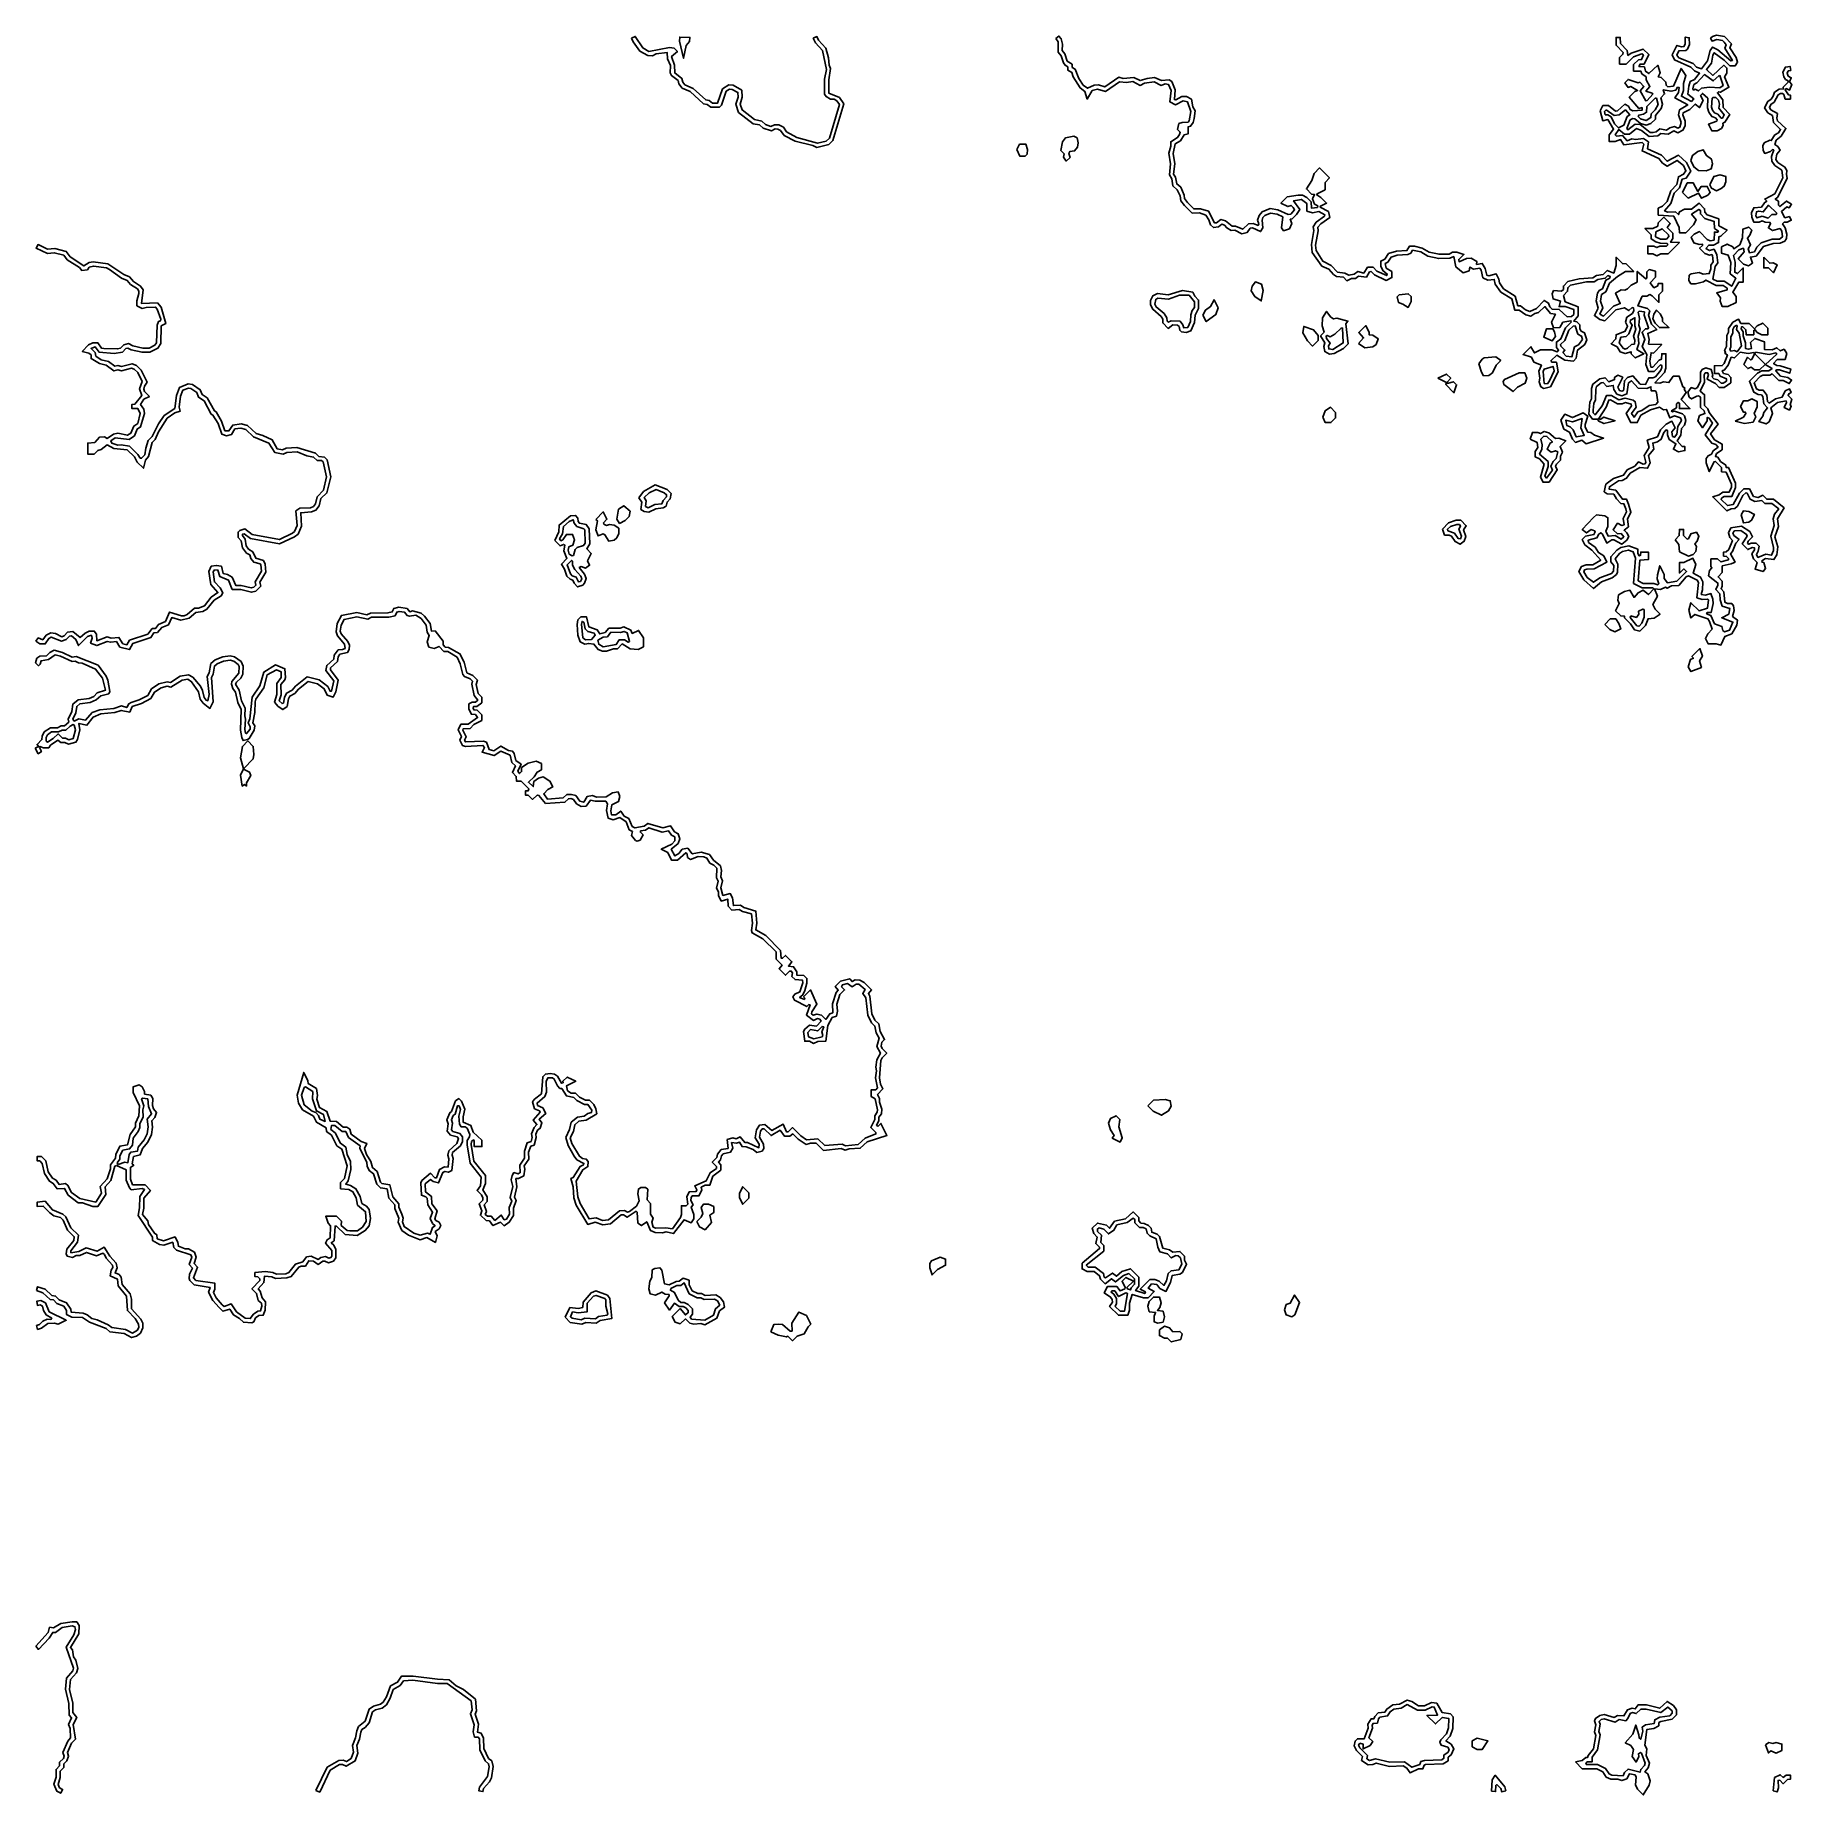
# Model space of a CAD drawing. Header units: metres. Extents: x 0 to 254, y -1 to 254.
import ezdxf

# ---------------------------------------------------------------- set-up
doc = ezdxf.new("R2010")
doc.units = ezdxf.units.M
doc.layers.add('contour_grooves', color=7, linetype='Continuous')

msp = doc.modelspace()

# ---------------------------------------------------------------- linework, layer by layer
at = {"layer": 'contour_grooves'}
for points in [[(86.14, 253.87), (86.67, 254.13), (87.74, 252.46), (88.64, 251.96), (91.62, 252.52), (92.28, 252.41), (92.76, 251.93), (91.92, 251.25), (92.36, 249.96), (92.38, 248.86), (93.42, 248.06), (93.56, 247.52), (93.85, 247.12), (95.04, 246.6), (96.88, 244.95), (97.35, 244.87), (97.87, 244.47), (98.6, 244.48), (99.31, 246.54), (100.21, 247.11), (100.86, 247.07), (102.08, 246.34), (102.17, 245.32), (101.86, 244.3), (102.15, 243.48), (103.92, 242.11), (105.02, 241.85), (105.52, 241.37), (106.3, 241.1), (106.82, 241.35), (107.48, 241.32), (108.12, 240.99), (108.59, 240.31), (110.09, 239.51), (113.07, 238.68), (114.33, 238.98), (114.79, 239.42), (116.23, 244.26), (115.87, 244.8), (115.46, 245.04), (114.96, 245.05), (114.32, 245.43), (114.08, 245.76), (114.09, 247.94), (114.35, 249.35), (113.77, 252.09), (112.77, 253.2), (112.44, 253.88), (112.99, 254.12), (113.22, 253.59), (114.28, 252.43), (114.68, 251.01), (114.77, 249.97), (114.96, 249.48), (114.69, 247.83), (114.7, 245.94), (116.24, 245.28), (116.89, 244.38), (115.29, 239.07), (114.7, 238.47), (112.96, 238.03), (112.4, 238.32), (109.81, 238.97), (108.25, 239.8), (107.7, 240.53), (107.34, 240.72), (106.95, 240.73), (106.42, 240.44), (105.21, 240.84), (104.66, 241.35), (103.73, 241.48), (101.61, 243.14), (101.24, 244.34), (101.57, 245.36), (101.53, 246.02), (100.71, 246.47), (100.34, 246.49), (99.83, 246.19), (99.18, 244.16), (98.88, 243.9), (97.62, 243.9), (97.1, 244.29), (96.56, 244.39), (94.64, 246.14), (93.46, 246.64), (93, 247.25), (92.86, 247.75), (91.89, 248.47), (91.73, 248.85), (91.75, 249.91), (91.32, 250.87), (91.3, 251.8), (89.7, 251.59), (89.14, 251.34), (88.5, 251.36), (87.35, 251.99), (86.36, 253.33), (86.14, 253.87)], [(93.05, 253.44), (93.11, 254.03), (94.57, 253.98), (94.53, 253.39), (94.03, 252.8), (93.67, 250.97), (93.05, 253.44)], [(147.58, 253.81), (148.05, 254.19), (148.37, 253.79), (148.57, 252.99), (148.53, 252.08), (148.9, 251.6), (149.25, 250.56), (149.95, 250.11), (149.96, 249.64), (150.4, 249.38), (150.92, 248.05), (151.57, 247.09), (152.18, 246.63), (153.14, 247.09), (153.78, 247.1), (154.68, 246.83), (156.73, 248.21), (157.34, 248.06), (158.88, 248.19), (159.82, 247.74), (160.8, 248.06), (161.89, 248.2), (162.91, 247.74), (163.99, 247.85), (164.39, 247.59), (164.88, 246.41), (164.78, 244.99), (164.97, 244.95), (165.86, 245.43), (166.53, 245.43), (167.23, 245.03), (167.44, 243.94), (167.79, 243.36), (167.64, 242.25), (167.49, 241.65), (167.12, 241.16), (166.76, 241.04), (166.75, 240.02), (166.18, 239.87), (165.63, 238.99), (164.86, 238.57), (164.59, 237.18), (164.81, 235.68), (164.64, 234.21), (164.95, 233.76), (165.11, 232.78), (165.68, 232.3), (166.19, 231.16), (166.21, 230.64), (166.67, 230.08), (167.57, 229.15), (168.54, 229.19), (169.71, 228.81), (170.6, 227.12), (170.88, 227.14), (171.48, 227.6), (172.17, 227.43), (173.14, 226.66), (173.62, 226.67), (174.68, 226.22), (175.51, 226.97), (176.17, 227.04), (176.88, 226.77), (176.98, 226.97), (176.82, 227.54), (177.07, 228.19), (177.46, 228.72), (178.65, 229.21), (179.74, 229.02), (181.24, 228.35), (181.63, 228.37), (182.17, 229), (181.99, 229.38), (181.68, 229.67), (181.21, 229.49), (180.2, 229.99), (181.09, 230.88), (182.71, 231.14), (183.32, 231.14), (183.94, 230.83), (184.56, 230.2), (184.63, 229.26), (185.48, 229.38), (185.54, 229.58), (185.04, 229.86), (184.78, 230.63), (185.08, 231.22), (184.65, 231.3), (183.9, 232.05), (184.68, 233.27), (185.01, 234.3), (185.79, 235.08), (187.23, 233.64), (186.61, 233), (186.6, 231.93), (185.45, 231.35), (185.38, 231.19), (185.97, 230.83), (186.81, 229.99), (185.95, 229.57), (185.89, 229.4), (187.07, 228.76), (187.28, 227.89), (185.96, 226.97), (185.53, 226.5), (185.59, 225.99), (185.23, 223.92), (185.31, 223.11), (186.26, 221.57), (187.49, 220.97), (188.41, 220), (189.46, 219.84), (190.04, 219.56), (190.79, 219.7), (191.35, 220.11), (192.2, 219.86), (192.75, 220.7), (193.55, 220.7), (194.11, 220.16), (195.52, 219.5), (195.6, 219.72), (194.96, 220.23), (194.65, 220.84), (194.65, 221.61), (195.23, 221.9), (195.8, 222.71), (196.93, 223.04), (198.45, 223.12), (198.84, 223.76), (199.57, 223.76), (200.65, 223.49), (201.67, 222.91), (203.12, 222.58), (204.55, 222.62), (205.04, 222.91), (205.69, 222.91), (206.71, 222.57), (205.97, 221.83), (206.02, 221.51), (207.09, 221.97), (207.75, 222.04), (208.58, 221.54), (208.54, 221.12), (209.36, 221.25), (209.78, 220.51), (210.03, 219.56), (210.32, 219.45), (211.39, 219.75), (211.79, 218.96), (211.85, 218.45), (212.45, 217.6), (214.14, 216.5), (214.54, 215.13), (214.91, 215.11), (215.64, 214.53), (216.28, 214.28), (217.22, 214.72), (218.32, 215.9), (218.96, 215.51), (219.14, 214.98), (219.49, 214.62), (220.53, 214.6), (221.67, 213.52), (222.31, 213.59), (222.62, 213.88), (222.62, 214.61), (221.38, 215.01), (220.5, 215.01), (220.72, 215.81), (219.63, 216.11), (219.51, 216.88), (219.71, 217.33), (220.87, 217.22), (221.12, 217.49), (221.12, 217.98), (221.78, 218.64), (223.41, 219.03), (225.4, 219.18), (225.9, 219.51), (226.87, 219.66), (227.47, 220.26), (228.42, 219.85), (228.76, 220.95), (228.76, 222.15), (229.67, 221.24), (230.2, 221.21), (231.31, 220.1), (230.14, 220.1), (228.94, 219.35), (227.79, 218.4), (227.26, 217.13), (226.65, 216.76), (226.49, 215.78), (226.85, 214.81), (226.42, 213.92), (226.91, 213.63), (228.39, 215.07), (229.36, 215.44), (228.67, 216.96), (229.5, 217.46), (230.02, 217.41), (230.39, 217.59), (230.92, 218.11), (231.79, 218.56), (231.81, 220.11), (233.08, 219.01), (233.22, 219.13), (233.22, 220.03), (233.55, 220.36), (234.45, 220.13), (234.45, 219.26), (233.7, 218.44), (234.23, 217.75), (234.82, 218.03), (234.87, 218.37), (235.47, 218.37), (235.47, 217.23), (234.96, 216.7), (234.96, 215.61), (233.98, 216.59), (233.62, 216.74), (233.2, 216.54), (232.54, 216.5), (231.91, 215.1), (233.29, 214.73), (233.64, 214.38), (233.46, 213.77), (233.89, 212.46), (234.65, 211.67), (233.35, 211.12), (233.57, 210.22), (233.45, 209.58), (235.38, 209.51), (234.15, 208.27), (233.83, 208.32), (233.63, 207.09), (233.81, 206.25), (234.06, 206.23), (235, 207.26), (235.34, 207.4), (235.38, 208.19), (235.98, 208.19), (235.98, 206.1), (235.77, 205.48), (234.39, 203.99), (235.09, 203.91), (235.64, 204.12), (236.4, 204.01), (237.04, 204.93), (237.9, 204.93), (238.44, 203.39), (238.69, 203.26), (238.62, 203.05), (238.92, 202.59), (238.2, 201.54), (239.45, 200.25), (237.92, 200.25), (237.92, 201.02), (237.76, 201.14), (237.51, 200.92), (237.5, 200.37), (236.79, 199.92), (236.9, 199.76), (237.2, 199.87), (238.36, 199.48), (238.65, 199.18), (238.87, 198.51), (238.65, 197.85), (238.24, 197.35), (238.14, 196.41), (237.6, 195.55), (238.32, 194.77), (238.73, 194.74), (238.73, 194.15), (237.81, 193.99), (237.07, 194.34), (237.42, 195.15), (236.44, 195.78), (236.22, 196.43), (236.22, 197.05), (236, 197.14), (235.66, 196.79), (235.3, 195.79), (234.77, 195.43), (234.07, 195.25), (234.21, 194.34), (233.47, 193.43), (233.7, 192.37), (233.32, 191.6), (232.2, 191.71), (230.8, 190.9), (230.28, 190.14), (229.64, 189.82), (229.1, 189.8), (227.78, 188.93), (227.74, 188.57), (228.7, 188.41), (229.67, 187.13), (230.28, 187.11), (230.56, 186.41), (230.9, 185.25), (230.41, 184.24), (230.56, 183.13), (229.92, 182.62), (230.31, 182.26), (230.58, 181.72), (230.32, 181.2), (229.6, 180.6), (228.43, 181.25), (228.12, 181.24), (227.41, 180.77), (226.78, 182.04), (226.53, 182.25), (226.26, 182.06), (225.97, 181.5), (224.71, 181.18), (224.74, 180.86), (225.73, 180.16), (226.23, 179.38), (226.98, 178.9), (227.42, 178.02), (225.59, 177.01), (224.52, 177), (224.19, 176.88), (224.07, 176.61), (224.55, 175.79), (225.48, 175.08), (226.38, 175.71), (228.11, 176.36), (228.37, 176.69), (228.41, 177.53), (227.99, 178.03), (227.99, 178.79), (228.86, 179.74), (229.45, 180.14), (230.61, 180.38), (231.9, 179.9), (231.91, 179.25), (232.12, 178.9), (232.31, 179), (232.32, 179.47), (233.43, 179.47), (233.43, 178.37), (232.17, 178.27), (231.93, 175.3), (232.7, 174.9), (234.2, 174.89), (234.8, 174.71), (234.93, 174.87), (234.69, 175.57), (234.74, 176.17), (235.07, 177.49), (235.72, 176.19), (235.74, 175.65), (236.18, 175.02), (237.55, 175.24), (238.97, 176.65), (238.58, 177.03), (237.92, 176.41), (237.92, 177.95), (238.59, 177.95), (239.88, 178.56), (240.32, 177.68), (239.9, 176.41), (240.99, 175.83), (241.32, 175.17), (241.28, 174.01), (241.08, 173.32), (241.73, 173.2), (242.48, 173.45), (242.76, 172.62), (242.8, 172.03), (242.53, 170.73), (241.97, 170.72), (241.87, 170.53), (242.49, 170.26), (243.02, 169.07), (244.08, 168.69), (244.23, 168.11), (244.44, 167.89), (245.19, 168.17), (245.69, 169.33), (244.06, 169.96), (245.09, 170.49), (245.21, 171.29), (244.13, 171.63), (243.82, 172.53), (243.79, 173.41), (243.2, 174.02), (243.51, 174.66), (243.51, 174.97), (242.14, 176.02), (242.27, 176.77), (242.63, 177.17), (242.5, 177.35), (242.5, 178.46), (243.43, 178.46), (243.91, 178.04), (245.03, 178.34), (245.06, 178.52), (244.75, 178.84), (244.33, 178.88), (244.33, 179.47), (244.72, 179.49), (245.07, 179.83), (245.6, 181.12), (245.25, 181.56), (245.02, 182.25), (245.38, 182.97), (246.92, 183.22), (248.12, 182.43), (248.52, 181.68), (247.88, 181.02), (247.81, 180.69), (247.99, 180.59), (248.33, 180.75), (249.03, 180.75), (249.49, 180.3), (249.36, 179.57), (249.09, 179.12), (249.31, 178.69), (250.44, 179.15), (251.29, 179), (251.57, 179.7), (251.58, 180.12), (251.15, 181.74), (251.66, 183.33), (251.53, 184.26), (251.69, 184.93), (252.32, 185.71), (251.31, 186.5), (250.31, 186.51), (249.86, 186.92), (248.84, 186.77), (248.18, 187.1), (247.74, 187.97), (247.57, 188.04), (247.12, 187.64), (246.36, 186.12), (245.98, 185.75), (245.41, 185.74), (244.78, 185.43), (242.76, 187.45), (243.68, 187.76), (244.24, 188.13), (245.15, 188.15), (245.45, 188.87), (245.45, 189.27), (244.69, 191.02), (244.03, 191.09), (244.01, 191.73), (243.15, 192.59), (242.95, 192.54), (242.24, 191.12), (241.82, 192.36), (241.82, 193.01), (242.09, 193.4), (242.58, 193.66), (242.82, 194.14), (243.52, 194.67), (243.18, 195.02), (242.61, 195.21), (241.67, 196.42), (242.71, 198.11), (242.23, 198.83), (241.96, 198.97), (241.93, 198.45), (241.27, 197.47), (240.6, 198.47), (240.86, 199.23), (241.63, 199.52), (241.51, 199.89), (240.99, 200.41), (240.96, 201.9), (240.71, 202.09), (240.45, 202.06), (239.7, 201.64), (239.35, 201.91), (239.15, 202.62), (239.64, 203.28), (240.2, 203.11), (240.53, 203.31), (240.97, 204.19), (240.99, 205.51), (241.24, 205.88), (241.76, 206.14), (242.53, 205.88), (242.78, 205.13), (242.68, 204.77), (242.92, 204.57), (243.47, 204.38), (243.98, 203.91), (244.28, 203.92), (244.77, 204.22), (244.73, 204.57), (243.84, 204.93), (243.63, 205.32), (243.01, 205.34), (243.01, 206.45), (244.13, 206.46), (244.43, 206.79), (244.89, 207.98), (244.49, 208.28), (244.62, 208.43), (244.47, 208.64), (244.77, 209.25), (244.8, 210.82), (245.04, 211.31), (245.05, 211.83), (245.68, 212.76), (246.5, 213.17), (246.83, 212.58), (248.02, 212.56), (248.82, 211.79), (249.21, 212.24), (249.99, 212.63), (250.74, 211.88), (250.74, 210.94), (249.86, 210.94), (249.21, 211.26), (248.85, 211.69), (248.7, 211.57), (248.7, 210.94), (247.59, 210.94), (247.57, 211.65), (247.11, 212.1), (246.9, 212.06), (246.86, 211.81), (247.17, 211.33), (247.18, 210.77), (247.51, 209.76), (247.5, 208.95), (247.89, 208.83), (248.35, 208.93), (248.25, 209.82), (248.83, 210.4), (250.23, 209.93), (250.25, 208.8), (251.36, 208.74), (252.02, 209.06), (252.53, 208.59), (253.08, 208.83), (253.48, 208.23), (253.24, 207.37), (252.09, 207.37), (251.56, 206.75), (252.03, 206.46), (252.52, 206.45), (254.09, 205.93), (253.91, 205.36), (252.43, 205.85), (251.99, 205.85), (251.88, 205.7), (252.59, 204.94), (253.62, 204.73), (254.17, 204.37), (253.83, 203.87), (252.96, 204.32), (252.35, 204.33), (251.35, 205.25), (251.02, 205.09), (250.01, 205.09), (249.62, 204.9), (248.77, 203.95), (249.11, 203.09), (249.5, 202.89), (250.08, 202.89), (250.61, 202.18), (250.7, 201.26), (250.92, 201.04), (251.83, 201.67), (252.82, 201.9), (253.25, 202.8), (253.87, 203.11), (254.13, 202.58), (253.76, 202.38), (253.68, 202.14), (254.21, 201.61), (253.95, 200.76), (254.13, 200.57), (253.87, 200.03), (253.09, 200.42), (253.44, 201.13), (253.38, 201.35), (252.12, 201.14), (251.19, 200.36), (251.43, 199.54), (250.92, 198.31), (250.48, 198.02), (249.44, 198.36), (250.02, 199.15), (250.17, 199.69), (250.71, 200.33), (250.17, 200.91), (250, 201.97), (249.81, 202.24), (249.35, 202.29), (248.7, 202.61), (248.06, 204.2), (249.24, 205.38), (249.86, 205.69), (250.88, 205.69), (251.36, 206.03), (250.36, 206.6), (249.54, 205.85), (248.79, 205.85), (248.33, 206.26), (247.83, 206.04), (247.27, 206.6), (247.81, 207.68), (248.21, 207.29), (248.4, 207.33), (248.81, 208.15), (248.69, 208.34), (247.89, 208.22), (246.73, 208.41), (245.91, 207.57), (245.43, 207.68), (244.99, 206.53), (244.48, 205.85), (244.14, 205.71), (244.33, 205.33), (244.98, 205.16), (245.39, 204.75), (245.39, 203.99), (244.4, 203.31), (243.7, 203.31), (243.15, 203.85), (241.94, 204.5), (242.13, 205.18), (242, 205.42), (241.66, 205.41), (241.52, 205.13), (241.57, 204.05), (240.92, 202.77), (241.57, 202.24), (241.57, 200.69), (242.05, 200.21), (242.22, 199.69), (243.53, 197.97), (242.44, 196.58), (242.99, 195.73), (244.12, 195.11), (244.12, 194.28), (243.3, 193.73), (243.14, 193.31), (243.47, 193.22), (243.89, 192.59), (244.63, 192.06), (244.68, 191.72), (245.02, 191.69), (246.05, 189.44), (246.05, 188.8), (245.53, 187.53), (244.42, 187.52), (244.01, 187.25), (243.99, 187.06), (244.87, 186.2), (245.73, 186.36), (246.63, 188.01), (247.26, 188.63), (248.08, 188.64), (248.67, 187.52), (249.33, 187.36), (249.99, 187.68), (250.57, 187.12), (251.58, 187.11), (253.09, 185.85), (252.15, 184.29), (252.26, 183.18), (251.77, 181.69), (252.18, 180.24), (252.03, 179.06), (251.63, 178.37), (250.42, 178.51), (249.88, 178.19), (249.9, 177.98), (250.15, 177.95), (250.41, 177.07), (250.04, 176.64), (248.88, 176.97), (249.18, 177.93), (248.65, 178.5), (248.41, 179.22), (248.79, 179.8), (248.8, 180.08), (248.47, 180.14), (247.83, 179.83), (247.02, 180.64), (247.74, 181.75), (247.66, 182.01), (246.83, 182.59), (245.89, 182.53), (245.69, 182.25), (245.79, 181.87), (246.58, 181.26), (246.1, 180.77), (245.61, 179.52), (245.33, 179.2), (246, 178.02), (245.43, 177.74), (244.14, 177.46), (244.12, 176.51), (243.54, 175.87), (244.12, 175.23), (244.12, 174.52), (243.96, 174.16), (244.35, 173.72), (244.51, 172.19), (244.88, 172.01), (245.5, 172.01), (245.75, 171.66), (245.87, 171.02), (245.64, 170.13), (246.34, 169.61), (246.25, 168.89), (245.52, 167.62), (244.5, 167.21), (243.93, 165.98), (243.27, 166.15), (242.11, 166.15), (241.7, 166.96), (242.05, 167.64), (242.65, 168.28), (242.3, 169.42), (242.05, 169.77), (240.17, 170.43), (239.59, 169.93), (239.31, 171.03), (239.59, 172.13), (240.77, 170.95), (242.01, 171.35), (242.16, 172.52), (242.02, 172.65), (241.23, 172.6), (240.47, 172.85), (240.71, 175.05), (240.51, 175.4), (239.25, 176.02), (238.89, 175.86), (237.84, 174.63), (236.79, 174.56), (236.13, 174.23), (235.89, 174.36), (235.21, 174.03), (234.32, 174.14), (234.74, 173.07), (234.07, 171.88), (234.4, 171.2), (235.13, 170.47), (234.25, 169.89), (233.4, 169.81), (233.01, 168.84), (232.18, 168.03), (231.42, 168.22), (230.86, 169.06), (229.97, 169.95), (229.96, 170.18), (229.44, 170.22), (228.69, 170.97), (229.21, 172.03), (229, 172.51), (229.12, 173.25), (229.97, 173.73), (230.75, 173.92), (231.37, 172.9), (231.93, 173.57), (232.68, 173.94), (233.44, 173.31), (234.23, 174.14), (234.09, 174.29), (232.55, 174.29), (231.3, 174.92), (231.56, 178.56), (231.21, 179.5), (230.53, 179.74), (229.68, 179.56), (229.24, 179.27), (228.6, 178.49), (229.03, 177.73), (228.98, 176.56), (228.8, 176.2), (228.17, 175.72), (226.63, 175.16), (225.49, 174.17), (224.07, 175.42), (223.38, 176.63), (223.76, 177.39), (224.43, 177.61), (225.4, 177.61), (226.52, 178.29), (225.25, 179.72), (224.23, 180.52), (223.86, 181.27), (224.33, 181.74), (225.55, 181.99), (225.74, 182.39), (225.65, 182.56), (225.13, 182.71), (224.48, 182.24), (223.85, 182.71), (225.47, 184.49), (225.93, 184.84), (227.11, 184.73), (227.58, 184.42), (227.58, 183.18), (227.25, 182.48), (227.62, 181.74), (228.64, 181.85), (229.51, 181.33), (229.89, 181.68), (229.47, 182.14), (228.96, 182.08), (228.33, 182.7), (228.96, 183.63), (229.6, 183.31), (229.91, 183.41), (229.76, 184.3), (230.25, 185.3), (230.17, 185.71), (229.89, 186.45), (229.44, 186.51), (228.8, 187.15), (228.42, 187.83), (227.44, 187.9), (227.05, 188.2), (227.28, 189.28), (228.39, 190.12), (229.85, 190.6), (230.38, 191.37), (231.46, 191.91), (232.01, 192.54), (232.69, 192.21), (232.95, 192.24), (233.06, 192.48), (232.81, 193.46), (233.56, 194.58), (233.26, 195.65), (234.74, 196.13), (235.18, 197.17), (236.01, 198), (236.83, 198.41), (237.31, 197.44), (236.82, 196.87), (236.93, 196.2), (237.22, 196.08), (237.53, 196.55), (237.69, 197.63), (238.23, 198.5), (238.08, 198.9), (237.24, 199.18), (236.56, 198.88), (236.08, 200.12), (235.63, 200.05), (235.02, 200.43), (233.74, 200.08), (232.32, 199.28), (231.81, 198.22), (230.88, 198.22), (230.22, 199.55), (231, 200.64), (230.96, 200.89), (230.12, 201.12), (229.63, 200.93), (228.97, 200.93), (227.95, 201.53), (227.68, 201.46), (227.3, 200.44), (226.26, 198.79), (226.45, 198.67), (226.98, 199.02), (228.6, 198.48), (226.99, 198.07), (226.17, 198.48), (226.11, 198.71), (225.35, 198.73), (224.81, 199.44), (224.95, 201.15), (225.19, 201.66), (225.2, 203.15), (225.4, 203.77), (226.4, 204.57), (227.16, 204.7), (227.7, 204.11), (228.53, 204.44), (228.53, 204.76), (229.03, 205.06), (229.73, 204.78), (229.02, 203.35), (229.24, 202.86), (229.59, 202.75), (229.81, 202.84), (229.9, 203.11), (229.96, 204.26), (230.42, 204.72), (231.18, 204.97), (232.26, 203.79), (233.02, 203.74), (233.48, 204.67), (234.07, 204.67), (234.44, 204.86), (235.24, 205.8), (235.37, 206.21), (235.36, 206.49), (235.18, 206.57), (234.27, 205.6), (233.45, 205.6), (233.04, 206.61), (233.21, 208.05), (232.54, 209.21), (232.94, 210.23), (232.51, 211.3), (233.01, 211.8), (233.36, 211.8), (233.47, 211.95), (232.81, 213.79), (232.85, 214.24), (232.11, 214.34), (231.97, 214.21), (232.16, 213.28), (232.07, 212.32), (232.26, 211.75), (231.93, 210.75), (232.07, 209.67), (231.76, 208.79), (232.78, 208.19), (231.54, 207.57), (230.92, 208.19), (230.92, 208.46), (230.08, 208.21), (229.35, 208.45), (228.9, 209.2), (228.04, 209.63), (228.74, 210.34), (228.76, 210.92), (230.09, 211.43), (230.41, 212.18), (230.14, 212.73), (230.32, 213.46), (231.13, 214.02), (231.34, 214.46), (231.26, 214.84), (231.07, 214.86), (230.62, 214.42), (229.95, 214.84), (228.73, 214.55), (227.11, 212.95), (226.38, 213.13), (225.62, 213.7), (226.16, 214.78), (225.87, 215.85), (226.04, 216.93), (226.31, 217.33), (226.78, 217.58), (227.29, 218.84), (227.87, 219.13), (227.89, 219.37), (227.57, 219.49), (227.18, 219.12), (226.11, 218.92), (225.59, 218.58), (224.49, 218.58), (222.13, 218.11), (221.74, 217.74), (221.72, 217.23), (221.15, 216.62), (221.39, 215.7), (223.25, 214.99), (223.25, 213.66), (222.62, 212.92), (223.07, 212.81), (223.5, 212.38), (223.52, 211.79), (223.69, 211.47), (224.19, 211.21), (224.54, 210.19), (224.21, 209.53), (223.18, 208.71), (222.98, 207.55), (222.58, 207.09), (221.32, 207.27), (220.17, 207.96), (219.34, 207.21), (219.41, 206.97), (220.12, 206.96), (220.37, 205.58), (219.25, 203.37), (218.31, 203.17), (217.87, 203.39), (217.62, 204.09), (217.73, 204.66), (217.54, 205.68), (217.93, 206.54), (216.86, 206.97), (216.48, 207.67), (215.27, 208.06), (216.41, 209.2), (216.93, 208.29), (217.8, 208.75), (219.46, 208.74), (220.23, 208.44), (220.43, 208.71), (220.1, 209.08), (220.1, 209.88), (220.75, 210.33), (221.43, 211.93), (222.23, 212.73), (222.2, 212.95), (221.05, 212.73), (220.59, 211.96), (219.68, 211.95), (219.41, 212.77), (219.97, 213.9), (219.26, 214), (218.45, 215), (217.5, 214.15), (216.97, 214.02), (216.39, 213.61), (215.7, 213.8), (214.71, 214.5), (214.08, 214.51), (213.64, 216.15), (212.06, 217.11), (211.26, 218.27), (211.11, 218.95), (210.18, 218.82), (209.45, 219.18), (209.22, 220.29), (209, 220.56), (208.12, 220.43), (207.58, 220.73), (207.47, 220.19), (206.62, 219.9), (205.55, 220.75), (205.24, 222.26), (204.69, 222.01), (203.07, 221.96), (201.47, 222.32), (200.45, 222.92), (199.27, 223.16), (199, 222.73), (198.6, 222.53), (197.06, 222.45), (196.17, 222.18), (195.69, 221.45), (195.29, 221.24), (195.46, 220.58), (196.27, 220.08), (196.27, 219.2), (195.46, 218.8), (193.77, 219.63), (193.26, 220.1), (193.05, 220.04), (192.58, 219.26), (191.43, 219.4), (190.98, 219.09), (190.44, 219.08), (189.76, 218.75), (189.25, 219.27), (188.25, 219.39), (187.81, 219.66), (187.15, 220.45), (186.13, 220.85), (184.74, 222.83), (184.63, 224.01), (184.97, 226.01), (184.89, 226.56), (185.32, 227.23), (186.52, 228.12), (186.56, 228.3), (185.71, 228.76), (184.77, 228.57), (183.96, 228.84), (183.95, 229.95), (183.18, 230.53), (182.04, 230.33), (182.93, 229.06), (182.46, 228.36), (181.84, 227.74), (181.55, 227.66), (181.8, 227.02), (181.42, 226.27), (180.59, 225.99), (180.27, 226.42), (180.46, 228), (179.66, 228.41), (178.69, 228.56), (177.85, 228.21), (177.59, 227.89), (177.46, 227.52), (177.58, 226.43), (177.26, 225.86), (176.09, 226.42), (175.75, 226.39), (175.31, 225.75), (174.53, 225.55), (173.54, 226.06), (172.98, 226.04), (172.36, 226.4), (172.03, 226.81), (171.64, 226.94), (171.17, 226.57), (170.42, 226.45), (170, 226.87), (169.78, 227.59), (169.3, 228.27), (168.42, 228.58), (167.36, 228.54), (166.22, 229.67), (165.68, 230.33), (165.59, 231.03), (165.19, 231.9), (164.54, 232.48), (164.39, 233.5), (164.04, 234.09), (164.21, 235.67), (163.98, 237.22), (164.25, 238.25), (164.24, 238.87), (165.23, 239.49), (165.53, 239.91), (165.62, 240.26), (165.23, 240.67), (165.43, 241.5), (165.88, 241.68), (166.75, 241.72), (166.93, 241.92), (167.13, 243.25), (166.67, 244.64), (166.03, 244.83), (164.92, 244.25), (164.11, 244.65), (164.28, 246.31), (163.93, 247.17), (163.45, 247.25), (162.84, 247.05), (161.84, 247.58), (160.46, 247.36), (159.83, 247.05), (158.74, 247.59), (157.83, 247.46), (156.81, 247.56), (154.81, 246.17), (153.65, 246.5), (152.86, 246.28), (152.14, 245.07), (151.77, 246.18), (151.12, 246.67), (150.08, 248.29), (149.93, 248.92), (149.35, 249.23), (149.33, 249.72), (148.94, 249.95), (148.7, 250.3), (148.36, 251.31), (147.93, 251.85), (147.91, 253.36), (147.58, 253.81)], [(226.46, 243.36), (226.84, 244.12), (227.66, 244.12), (228.67, 243.32), (228.94, 243.36), (230.04, 244.3), (230.55, 244.04), (230.81, 243.54), (231.16, 243.36), (232.54, 243.47), (232.53, 243.83), (232.05, 243.71), (230.67, 245.35), (231.48, 246.16), (231.88, 246.31), (230.89, 246.9), (230.48, 246.74), (230.03, 247.42), (230.5, 247.9), (231.93, 247.41), (232.17, 247.49), (232.79, 246.87), (232.25, 246.25), (233.06, 244.83), (233.24, 244.86), (234.06, 245.77), (233.97, 245.94), (233.08, 246.23), (233.66, 246.87), (233.13, 247.84), (233.11, 248.26), (232.48, 248.74), (232.34, 249.1), (231.3, 249.12), (231.3, 250.05), (231.99, 250.74), (232.45, 250.78), (232.71, 251.45), (232.47, 251.6), (231.26, 251.19), (230.2, 250.14), (229.27, 250.14), (229.27, 251.07), (229.75, 251.56), (229.78, 251.79), (228.76, 252.86), (228.76, 254), (229.36, 254), (229.37, 253.11), (230.38, 252.09), (230.47, 251.38), (230.93, 251.72), (232.7, 252.3), (233.5, 251.51), (232.81, 250.14), (232.24, 250.13), (232.06, 249.79), (232.86, 249.72), (233.03, 249.08), (233.52, 248.75), (234.79, 249.97), (235.16, 248.87), (234.85, 248.28), (235.29, 248.19), (235.97, 247.51), (235.99, 247.06), (236.27, 246.84), (237.05, 246.93), (238.18, 249.51), (238.88, 248.47), (238.52, 247.3), (238.52, 246.32), (238.23, 245.48), (239.67, 244.71), (240, 245.1), (239.17, 245.75), (239.28, 246.93), (239.5, 247.6), (240.1, 247.9), (240.85, 248.81), (240.1, 249.15), (239.58, 249.67), (237.22, 250.74), (236.87, 251.45), (237.56, 252.84), (238.24, 252.61), (238.58, 252.66), (238.75, 253.02), (238.77, 254.05), (239.36, 253.95), (239.38, 252.95), (239.1, 252.29), (238.85, 252.08), (237.86, 252.05), (237.57, 251.4), (237.86, 251.04), (239.91, 250.19), (240.41, 249.69), (241.12, 249.44), (242.02, 250.61), (242.36, 252.09), (242.7, 252.6), (243.49, 252.21), (245.38, 250.58), (245.6, 250.65), (244.49, 252.45), (244.69, 252.91), (244.43, 253.3), (244.18, 253.53), (243.34, 253.68), (242.65, 253.46), (242.45, 253.87), (242.71, 254.11), (243.3, 254.31), (244.46, 254.12), (245.46, 253.04), (245.21, 252.46), (246.13, 251.08), (246.36, 250.39), (246.02, 249.88), (245.22, 249.88), (244.39, 250.71), (242.97, 251.77), (242.76, 251.41), (242.56, 250.28), (241.84, 249.36), (242.76, 248.49), (244.37, 249.97), (244.8, 249.54), (244.8, 248.82), (244.48, 248.27), (245.11, 246.78), (243.86, 246.05), (243.57, 246.11), (243.44, 245.98), (244.24, 244.93), (244.29, 243.86), (245.22, 242.85), (244.53, 241.7), (244.23, 241.57), (244.26, 241.24), (244.04, 240.8), (243.38, 240.47), (242.61, 240.47), (242.14, 241.41), (243.34, 241.88), (243.42, 242.05), (243.15, 242.36), (242.61, 242.55), (242.19, 243.18), (241.99, 243.77), (242.03, 245.17), (241.26, 245.88), (240.99, 245.59), (241.36, 244.84), (240.85, 243.82), (240.21, 244.34), (239.42, 243.57), (238.48, 243.08), (238.41, 242.78), (238.77, 241.85), (238.77, 241.2), (238.44, 240.54), (237.71, 240.18), (237.13, 240.44), (236.28, 239.96), (235.26, 240.06), (234.78, 239.72), (233.55, 239.62), (232.44, 240.52), (231.7, 240.78), (230.71, 239.96), (229.95, 239.96), (229.14, 240.66), (228.64, 239.86), (228.79, 239.71), (229.69, 239.79), (230.34, 239.03), (231.05, 239.3), (231.57, 239.21), (232.71, 239.37), (233.47, 238.86), (233.31, 237.87), (235.35, 236.95), (236.15, 236.06), (237.78, 236.92), (238.95, 235.89), (239.57, 234.61), (238.91, 233.63), (238.31, 233.44), (237.96, 232.19), (237.19, 231.42), (236.7, 229.92), (235.79, 228.89), (236.2, 228.69), (237.34, 228.71), (237.8, 228.34), (237.92, 228.74), (238.66, 229.1), (239.7, 229.11), (240.77, 229.99), (241.57, 229.18), (241.59, 228.68), (241.93, 228.32), (243.62, 227.71), (243.64, 226.71), (244.83, 226.09), (243.94, 225.2), (243.64, 225.13), (243.61, 224.29), (242.87, 223.92), (242.17, 223.91), (241.76, 223.43), (242.27, 223.11), (242.95, 223.32), (243.36, 222.51), (243.51, 221.36), (243.11, 220.8), (242.77, 218.99), (243.39, 218.67), (244.4, 218.67), (245.5, 217.96), (246.11, 219.12), (245.3, 219.77), (245.37, 221.41), (245.01, 222.44), (244.03, 222.73), (244.03, 223.64), (244.84, 224.05), (245.65, 223.64), (245.81, 223.38), (246.66, 223.95), (247.07, 224.97), (247.12, 226.23), (247.97, 226.52), (248.4, 226.08), (248.15, 225.33), (247.78, 224.91), (248.24, 223.95), (247.88, 223.37), (248.06, 222.81), (248.8, 222.93), (249.16, 223.62), (249.77, 224.23), (251.38, 224.78), (252.41, 224.78), (252.85, 225.09), (252.78, 225.93), (252.5, 226.31), (251.41, 226.01), (250.81, 226.41), (251.13, 227.04), (251.05, 227.21), (250.37, 227.23), (249.94, 227.43), (249.49, 227.23), (248.71, 227.23), (248.41, 227.98), (248.39, 228.61), (248.7, 229.32), (249.8, 229.43), (250.23, 230.05), (250.58, 230.27), (250.28, 230.59), (251.74, 231.33), (252.9, 233.65), (252.78, 234.76), (251.75, 235.46), (251.34, 236.08), (251.25, 236.73), (251.6, 237.7), (251.42, 237.75), (251.11, 237.45), (250.3, 237.18), (250.04, 237.62), (250.01, 238.28), (250.21, 238.7), (251.01, 239.09), (251.24, 239.05), (251.77, 239.86), (252.27, 240.15), (252.58, 240.66), (251.56, 241.65), (251.42, 242.66), (250.73, 243.09), (250.26, 243.79), (250.72, 244.71), (251.24, 245.06), (251.51, 245.46), (251.71, 246.05), (252.38, 246.49), (253.03, 246.52), (252.98, 246.79), (253.7, 247.52), (253.69, 247.7), (253.29, 247.91), (253.04, 248.29), (252.92, 248.96), (253.29, 249.69), (253.95, 249.8), (254.05, 249.21), (253.7, 249.13), (253.55, 248.83), (253.68, 248.4), (254.13, 248.16), (253.86, 247.57), (254.21, 247.17), (253.87, 246.35), (253.41, 246.57), (253.24, 246.42), (253.71, 245.69), (254, 245.65), (254, 245.05), (253.27, 245.05), (253.04, 245.71), (252.84, 245.89), (252.55, 245.88), (252.23, 245.66), (251.67, 244.62), (251.17, 244.28), (250.97, 243.86), (251.18, 243.52), (252.12, 242.95), (252.02, 242.3), (252.12, 241.9), (253.35, 240.82), (252.68, 239.7), (251.93, 239.09), (251.75, 238.5), (252.17, 238.2), (252.52, 237.67), (252.03, 237.06), (251.91, 236.3), (252.19, 235.88), (253.21, 235.21), (253.5, 234.72), (253.42, 234.16), (253.55, 233.6), (252.19, 230.87), (251.8, 230.58), (252.26, 230.26), (252.27, 229.71), (252.49, 229.49), (253.45, 230.29), (254.17, 229.82), (253.83, 229.32), (253.48, 229.46), (252.71, 228.78), (253.21, 227.87), (253.87, 228.05), (254.13, 227.52), (253.56, 227.23), (253.11, 227.22), (252.88, 226.98), (253.24, 226.42), (253.49, 225.52), (253.45, 224.89), (253.19, 224.5), (252.54, 224.18), (251.53, 224.17), (250.09, 223.7), (249.04, 222.32), (248.22, 222.18), (248.53, 221.32), (247.94, 220.92), (247.22, 221.16), (246.45, 221.93), (247.3, 222.95), (247.2, 223.45), (246.55, 223.22), (245.74, 222.4), (245.99, 221.46), (245.94, 219.99), (246.35, 219.8), (247.17, 220.62), (247.18, 218.57), (246.53, 218.53), (245.65, 217.1), (246.16, 216.46), (246.16, 215.61), (244.93, 215.01), (244.13, 215.01), (243.82, 215.79), (243.87, 216.26), (243.33, 216.99), (244.86, 217.45), (244.83, 217.7), (244.29, 218.05), (243.24, 218.07), (241.76, 218.86), (241.43, 218.61), (240.28, 218.32), (239.59, 218.32), (239.27, 218.8), (239.33, 219.54), (239.63, 219.77), (240.81, 219.95), (241.37, 219.69), (242.24, 219.78), (242.5, 220.48), (242.5, 221.01), (242.84, 221.5), (242.74, 222.4), (242.61, 222.54), (242.29, 222.46), (241.62, 222.69), (240.85, 223.46), (241.26, 223.87), (241.25, 224.05), (240.77, 223.99), (240.04, 224.23), (239.64, 225.05), (240.08, 225.49), (240.82, 225.86), (241.97, 224.72), (242.38, 224.52), (242.94, 224.63), (243.01, 225.79), (243.48, 225.8), (243.59, 225.95), (243.01, 226.33), (242.97, 227.35), (241.62, 227.78), (240.97, 228.42), (240.96, 228.93), (240.72, 229.07), (239.69, 228.39), (240.35, 227.56), (239.99, 226.84), (238.85, 225.7), (237.92, 225.7), (237.91, 226.46), (237.1, 228.1), (234.87, 228.25), (234.87, 229.24), (235.5, 229.57), (236.17, 230.22), (236.7, 231.78), (237.54, 232.69), (237.79, 233.82), (238.54, 234.17), (238.87, 234.65), (238.53, 235.43), (237.61, 236.18), (236.16, 235.33), (235.47, 235.79), (234.97, 236.44), (232.53, 237.55), (232.77, 238.54), (232.53, 238.76), (229.89, 238.43), (229.41, 239.19), (228.62, 238.94), (227.74, 238.94), (227.74, 239.87), (228.4, 240.72), (227.54, 242.08), (226.83, 241.91), (226.46, 243.36)], [(239.88, 246.52), (239.98, 246.37), (240.2, 246.48), (240.69, 246.25), (241.13, 246.64), (242.29, 246.79), (243.79, 246.69), (244.27, 247.03), (243.79, 248.46), (243.62, 248.45), (242.84, 247.68), (241.54, 248.61), (240.44, 247.39), (240, 247.16), (239.88, 246.52)], [(230.3, 240.82), (230.47, 240.59), (231.54, 241.42), (232.23, 241.36), (233.69, 240.24), (234.11, 240.22), (234.55, 240.3), (235.09, 240.77), (236.05, 240.56), (236.56, 240.91), (237.23, 241.08), (237.69, 240.87), (237.98, 240.98), (238.17, 241.68), (237.78, 242.8), (237.96, 243.52), (239.14, 244.21), (237.27, 245.23), (237.78, 246), (237.89, 246.76), (237.67, 246.77), (237.39, 246.36), (236.72, 246.19), (235.58, 246.42), (235.79, 245.8), (235.25, 245.22), (235.48, 244.33), (235.27, 243.69), (234.47, 242.69), (234.45, 242.17), (233.8, 241.52), (233.13, 241.3), (232.28, 241.5), (231.45, 242.22), (231.17, 242.24), (230.79, 242.04), (230.3, 240.82)], [(232.73, 242.86), (232.05, 242.74), (231.97, 242.55), (232.28, 242.22), (233.12, 241.94), (233.81, 242.38), (233.85, 242.93), (234.43, 243.51), (234.84, 244.29), (234.59, 245.19), (234.4, 245.18), (233.21, 243.98), (233.18, 243.15), (232.73, 242.86)], [(242.66, 245.17), (242.59, 243.89), (242.74, 243.44), (242.99, 243.06), (243.47, 242.89), (243.98, 242.31), (244.16, 242.29), (244.42, 242.76), (243.63, 243.74), (243.72, 244.34), (243.58, 244.89), (243.19, 245.28), (242.79, 245.3), (242.66, 245.17)], [(227.3, 243.52), (227.09, 243.26), (227.18, 242.78), (227.58, 242.79), (228.02, 242.5), (228.54, 241.46), (229.12, 240.91), (229.88, 241.27), (230.36, 242.52), (230.74, 242.77), (230.1, 243.49), (229.19, 242.77), (228.48, 242.7), (227.3, 243.52)], [(148.32, 237.61), (148.55, 238.86), (148.97, 239.43), (150.2, 239.68), (150.67, 239.44), (150.85, 238.74), (150.75, 238.1), (150.31, 237.55), (149.61, 237.45), (149.48, 237.16), (149.65, 236.61), (149.11, 236.07), (148.69, 236.63), (148.78, 237.13), (148.32, 237.61)], [(141.95, 237.74), (142.34, 238.52), (143.25, 238.52), (143.51, 237.74), (143.42, 237.06), (143.16, 236.81), (142.39, 236.77), (141.95, 237.74)], [(239.6, 236.18), (239.84, 236.89), (240.62, 237.47), (241.38, 237.72), (241.87, 236.88), (242.56, 236.36), (242.7, 235.68), (242.55, 234.94), (241.82, 234.69), (240.69, 234.74), (240.02, 235.23), (239.6, 236.18)], [(238.36, 231.54), (239.06, 232.92), (239.93, 232.92), (240.62, 231.7), (241.09, 232.41), (241.97, 232.41), (242.4, 231.54), (242.04, 231.14), (241.14, 230.69), (240.71, 231.45), (239.18, 230.73), (238.36, 231.54)], [(242.34, 232.62), (242.91, 233.86), (243.84, 234.09), (244.63, 233.87), (244.63, 233.08), (244.42, 232.44), (243.97, 232.11), (243.31, 231.78), (242.58, 232.14), (242.34, 232.62)], [(249.93, 228.12), (250.79, 227.83), (251.33, 228.34), (251.94, 228.35), (252.04, 228.52), (250.83, 229.68), (250.07, 228.72), (249.42, 228.85), (249.1, 228.74), (249, 228.13), (249.13, 227.86), (249.93, 228.12)], [(235.68, 227.96), (236.61, 227.02), (236.17, 226.47), (236.99, 225.62), (236.99, 224.86), (236.64, 224.33), (237.93, 224.27), (236.31, 222.65), (235.24, 222.65), (234.66, 222.36), (234.07, 222.65), (233.34, 222.65), (233.34, 223.76), (234.22, 223.76), (234.67, 223.56), (235.1, 223.76), (236.04, 223.77), (236.25, 223.97), (236.15, 224.17), (235.12, 224.18), (234.53, 224.37), (233.85, 224.82), (233.82, 225.39), (232.92, 226.3), (234.07, 226.31), (234.8, 226.66), (234.87, 227.15), (235.68, 227.96)], [(234.49, 225.84), (234.48, 225.13), (235.21, 224.78), (236.04, 224.78), (236.39, 225.14), (236.36, 225.4), (235.45, 226.28), (234.49, 225.84)], [(-0.17, 166.54), (0.17, 167.04), (0.83, 166.77), (1.34, 167.45), (1.99, 167.78), (2.66, 167.67), (3.58, 167.2), (3.91, 167.33), (4.43, 167.88), (5.17, 167.94), (6.26, 167.09), (6.95, 167.71), (7.56, 168.02), (8.3, 168.02), (8.61, 167.56), (8.66, 166.62), (10.16, 167.18), (10.72, 167.01), (11.86, 167.09), (12.44, 166.19), (13.02, 166.05), (13.4, 166.68), (16.03, 167.56), (16.68, 168.37), (17.18, 168.41), (17.59, 168.96), (18.6, 169.41), (19.18, 170.76), (20.91, 170.21), (21.3, 170.24), (21.73, 170.42), (22.81, 171.33), (23.4, 171.33), (24.27, 171.68), (25.24, 172.95), (26.21, 173.59), (25.18, 174.78), (25.11, 175.04), (24.88, 176.66), (25.25, 177.41), (25.96, 177.53), (26.72, 177.4), (26.97, 176.35), (27.59, 176.2), (28.25, 175.81), (28.78, 174.62), (29.55, 174.64), (31.03, 174.27), (31.4, 174.36), (31.7, 174.66), (31.62, 175.14), (32.5, 176.68), (32.44, 177.59), (32.32, 177.76), (31.39, 178.02), (30.98, 178.53), (30.84, 179.04), (30.36, 179.32), (29.76, 180.06), (29.55, 181.08), (29.14, 181.59), (29.12, 182.35), (29.36, 182.6), (30.09, 182.81), (31.18, 182), (35.12, 181.28), (37.03, 182.22), (37.32, 182.44), (37.7, 183.29), (37.51, 185.41), (38.06, 185.83), (39.61, 185.88), (40.04, 186.06), (40.32, 186.45), (40.57, 187.45), (41.49, 188.43), (41.94, 190.35), (41.45, 192.52), (41.19, 192.7), (40.6, 192.7), (40.07, 193.21), (39.09, 193.42), (37.7, 193.99), (36.2, 193.88), (35.68, 193.62), (34.45, 193.87), (33.6, 195.25), (31.38, 196.15), (30.23, 197.2), (29.51, 197.41), (28.67, 197.29), (28.19, 196.48), (27.47, 196.27), (26.76, 196.55), (26.22, 198.09), (25.49, 199.29), (25.21, 199.45), (24.2, 201.36), (23.41, 201.89), (23.17, 202.56), (22.29, 203.15), (21.92, 203.22), (21.14, 202.9), (20.79, 202.02), (20.57, 200.46), (20.72, 199.85), (19.98, 199.6), (18.87, 198.83), (17.59, 196.88), (17.13, 195.76), (16.66, 195.31), (16.16, 193.31), (15.72, 192.76), (15.4, 191.6), (14.5, 192.5), (14.14, 193.25), (13.04, 194.28), (11.11, 194.44), (10.17, 194.98), (9.29, 194.3), (8.8, 194.16), (8.27, 193.64), (7.34, 193.64), (7.34, 195.25), (8.37, 195.35), (9.04, 196.09), (9.76, 196.15), (10.16, 195.91), (11.1, 196.55), (11.72, 196.66), (13.1, 196.37), (13.59, 196.66), (14.01, 197.7), (14.58, 198.1), (14.96, 199.54), (14.62, 200.23), (13.74, 200.25), (13.74, 200.85), (14.17, 200.9), (15.16, 202.14), (14.86, 203.1), (15.25, 204.18), (14.58, 205.47), (14.09, 205.97), (13.69, 206.09), (12.22, 205.7), (11.69, 205.84), (11.13, 205.7), (10, 206.52), (9.03, 206.77), (7.84, 207.49), (7.83, 208.02), (7.52, 208.28), (6.54, 208.53), (7.46, 209.45), (8.07, 209.76), (8.81, 209.76), (9.32, 209.01), (9.68, 208.93), (11.66, 208.87), (12.07, 208.98), (12.57, 209.48), (13.27, 209.65), (13.87, 209.32), (15.33, 209), (16.24, 209.01), (17.08, 209.43), (17.29, 209.77), (17.41, 212.32), (17.58, 212.84), (17.91, 212.97), (17.93, 213.2), (17.41, 214.65), (17.17, 214.93), (15.83, 214.9), (15.24, 214.74), (14.46, 215.13), (14.46, 215.86), (14.75, 216.91), (14.75, 217.26), (14.55, 217.57), (13.53, 218.22), (13.08, 218.79), (12.26, 219.13), (10.52, 220.39), (10.07, 220.63), (8.16, 220.87), (7.56, 220.71), (7.3, 220.32), (6.47, 220.26), (6.15, 220.69), (4.36, 221.79), (3.88, 222.48), (2.5, 222.8), (1.5, 222.72), (-0.14, 223.48), (0.15, 224), (1.53, 223.34), (2.58, 223.4), (4.24, 223), (4.82, 222.22), (6.8, 220.89), (7.54, 221.38), (8.13, 221.47), (10.28, 221.2), (12.59, 219.64), (13.39, 219.33), (13.97, 218.64), (14.99, 217.99), (15.37, 217.44), (15.12, 215.47), (17.44, 215.54), (17.96, 214.95), (18.67, 212.57), (18, 212.22), (17.92, 209.65), (17.52, 208.98), (16.36, 208.4), (15.22, 208.4), (13.63, 208.75), (13.16, 209.01), (12.87, 208.92), (12.37, 208.43), (11.19, 208.23), (8.99, 208.42), (8.44, 209.16), (7.84, 208.92), (8.44, 208.34), (8.5, 207.84), (9.3, 207.32), (10.35, 207.05), (11.25, 206.37), (11.71, 206.46), (12.23, 206.33), (13.76, 206.72), (14.41, 206.49), (15.09, 205.81), (15.95, 204.08), (15.56, 203.49), (15.48, 203.07), (15.57, 202.72), (16.29, 202), (15.47, 201.58), (14.99, 200.84), (15.45, 200.17), (15.58, 199.53), (14.99, 197.59), (14.49, 197.27), (14.1, 196.3), (13.33, 195.78), (11.33, 195.98), (10.69, 195.55), (10.85, 195.22), (11.7, 194.92), (12.21, 195), (13.39, 194.82), (14.62, 193.61), (14.95, 193.06), (15.14, 193.05), (15.61, 193.56), (15.74, 194.49), (16.12, 195.61), (16.68, 196.22), (17.58, 198.02), (18.4, 199.22), (19.96, 200.27), (20.19, 202.15), (20.62, 203.3), (21.88, 203.84), (22.51, 203.72), (23.64, 202.97), (23.94, 202.27), (24.67, 201.78), (25.69, 199.91), (25.93, 199.76), (26.72, 198.42), (27.22, 197.02), (27.79, 197), (28.35, 197.86), (29.56, 198.03), (30.47, 197.78), (31.76, 196.64), (32.72, 196.35), (34.07, 195.69), (34.8, 194.41), (35.57, 194.25), (36.08, 194.5), (37.66, 194.6), (40.34, 193.77), (40.84, 193.32), (41.65, 193.18), (42.01, 192.81), (42.55, 190.38), (41.99, 188.03), (41.13, 187.2), (40.87, 186.17), (40.4, 185.54), (39.78, 185.29), (38.2, 185.16), (38.31, 183.21), (37.81, 182.04), (37.3, 181.67), (35.13, 180.64), (30.94, 181.43), (30.01, 182.12), (29.75, 182.05), (29.75, 181.84), (30.13, 181.33), (30.31, 180.34), (30.63, 179.89), (31.25, 179.51), (31.72, 178.57), (32.79, 178.23), (33.05, 177.71), (33.15, 176.57), (32.28, 175.1), (32.4, 174.5), (31.71, 173.81), (31.05, 173.65), (29.51, 174.03), (28.27, 174.06), (27.73, 175.41), (26.47, 175.91), (26.2, 176.84), (25.71, 176.88), (25.53, 176.59), (25.7, 175.15), (26.53, 174.28), (26.93, 173.58), (26.69, 173.1), (25.67, 172.51), (24.61, 171.17), (24.02, 170.87), (22.99, 170.71), (22.04, 169.9), (20.82, 169.59), (19.52, 169.98), (19.05, 168.92), (18.06, 168.52), (17.44, 167.81), (16.9, 167.76), (16.51, 167.11), (13.86, 166.23), (13.42, 165.35), (12, 165.69), (11.5, 166.49), (10.67, 166.4), (10.18, 166.52), (8.65, 165.92), (7.77, 166.28), (8.01, 167.01), (7.88, 167.42), (7.3, 167.21), (6, 165.92), (5.64, 166.81), (4.99, 167.32), (4.72, 167.28), (4.24, 166.8), (3.56, 166.57), (2.07, 167.14), (1.7, 166.95), (1.19, 166.15), (0.42, 166.15), (-0.17, 166.54)], [(250.14, 222.15), (251.02, 221.28), (251.49, 221.36), (252.11, 221.05), (251.54, 219.9), (250.83, 220.6), (250.14, 220.61), (250.14, 222.15)], [(161.31, 215.24), (161.31, 215.89), (161.64, 216.56), (162.34, 216.9), (163.88, 216.71), (165.94, 217.33), (167.43, 217.08), (167.72, 216.51), (168.28, 215.95), (168.28, 214.71), (167.77, 213.76), (167.7, 212.69), (167.17, 211.51), (166.48, 211.28), (165.82, 211.36), (165.54, 211.59), (165.44, 212.12), (165.24, 212.32), (164.53, 212.36), (163.88, 211.86), (163.09, 212.65), (163.09, 213.19), (162.84, 213.57), (161.62, 214.63), (161.31, 215.24)], [(163.28, 214), (163.69, 213.37), (163.7, 212.91), (163.87, 212.73), (164.31, 212.97), (165.58, 212.88), (166, 212.39), (166.12, 211.95), (166.69, 211.98), (167.11, 212.84), (167.17, 213.84), (167.36, 214.43), (167.67, 214.9), (167.66, 215.69), (166.89, 216.64), (165.51, 216.66), (163.93, 216.1), (162.38, 216.25), (162.07, 216.06), (161.92, 215.37), (162.13, 214.97), (163.28, 214)], [(175.91, 217.3), (176.04, 217.99), (176.54, 218.61), (177.37, 218.26), (177.61, 217.36), (177.34, 215.83), (176.42, 216.45), (175.91, 217.3)], [(197.04, 216.42), (197.35, 216.73), (198.64, 216.88), (199.07, 216.46), (199.07, 215.76), (198.63, 214.88), (197.88, 215.38), (197.25, 215.59), (197.04, 216.42)], [(168.91, 213.79), (169.27, 214.51), (170.02, 215), (170.52, 215.99), (171.09, 214.84), (170.77, 213.86), (169.39, 212.84), (168.91, 213.79)], [(185.94, 210.79), (186.44, 211.32), (186.17, 212.23), (186.2, 213.36), (186.78, 214.32), (187.43, 213.47), (187.82, 213.22), (188.32, 213.33), (189.91, 212.9), (189.6, 212.52), (189.94, 209.62), (189.28, 208.96), (187.93, 208.2), (187.26, 208.14), (186.54, 208.5), (186.43, 209.23), (186.58, 209.75), (185.94, 210.79)], [(234.09, 213.23), (234.2, 213.9), (234.61, 214.51), (235.16, 213.96), (235.47, 213.35), (235.49, 212.87), (236.4, 211.96), (235.04, 211.96), (234.41, 212.59), (234.09, 213.23)], [(183.38, 211.22), (183.51, 212.15), (184.92, 211.63), (185.58, 210.82), (185.58, 210.1), (184.77, 209.29), (184.03, 210.04), (183.38, 211.22)], [(187.1, 209.35), (187.12, 208.89), (187.71, 208.78), (189.23, 209.76), (189.1, 211.91), (188.91, 211.9), (188.01, 211), (187.32, 210.65), (186.92, 210.84), (186.73, 210.74), (186.8, 210.41), (187.34, 209.72), (187.1, 209.35)], [(191.43, 209.67), (192.18, 210.48), (191.48, 211.24), (192.49, 212.26), (193, 211.24), (192.96, 210.94), (193.53, 210.86), (194.29, 210.35), (194.02, 209.53), (193.53, 209.16), (192.34, 209.06), (191.43, 209.67)], [(219.57, 211.8), (219.84, 211.36), (219.96, 210.66), (219.5, 210.04), (218.28, 210.6), (218.69, 211.8), (219.57, 211.8)], [(221.03, 208.37), (221.52, 207.84), (222.33, 207.72), (222.71, 209.17), (223.3, 209.47), (223.89, 210.22), (223.75, 210.74), (223.23, 211.02), (222.81, 212.2), (222.54, 212.19), (221.93, 211.58), (221.32, 210.09), (220.72, 209.53), (220.74, 209.3), (221.34, 208.7), (221.03, 208.37)], [(229.42, 210.57), (229.18, 209.76), (229.77, 208.97), (230.06, 208.85), (230.43, 208.97), (230.97, 209.51), (231.4, 209.57), (231.47, 210.17), (231.29, 210.73), (231.62, 211.74), (231.47, 212.21), (231.49, 213.4), (230.84, 213.05), (230.79, 212.77), (231.09, 212.3), (230.58, 211.06), (230.2, 210.69), (229.42, 210.57)], [(245.4, 209.16), (245.24, 208.78), (245.39, 208.57), (245.89, 208.63), (246.29, 208.46), (246.91, 209.31), (246.57, 211.15), (246.22, 211.68), (246.3, 212.16), (246.18, 212.3), (245.85, 212.09), (245.66, 211.71), (245.65, 211.17), (245.38, 210.63), (245.4, 209.16)], [(208.88, 206.72), (209.33, 207.39), (209.64, 207.58), (211.31, 207.75), (212.04, 207.2), (211.38, 206.52), (210.83, 205.44), (210.34, 205.04), (209.55, 204.99), (209.24, 205.52), (208.88, 206.72)], [(248.94, 208.4), (248.86, 208.16), (250.42, 206.64), (252.04, 208.11), (251.89, 208.3), (250.95, 208.09), (248.94, 208.4)], [(202.94, 204.63), (204.18, 205.24), (204.79, 204.63), (204.26, 204.08), (204.28, 203.89), (205.22, 204.12), (205.65, 203.69), (205.27, 202.54), (204.07, 203.74), (204.17, 204), (202.94, 204.63)], [(212.38, 204.17), (212.58, 204.47), (214.73, 205.43), (215.53, 205.43), (215.8, 204.63), (215.56, 203.9), (214.48, 203.36), (213.83, 202.71), (212.5, 203.71), (212.38, 204.17)], [(218.33, 203.89), (218.81, 203.83), (219.12, 204.26), (219.76, 205.7), (219.63, 206.34), (218.35, 205.95), (218.19, 205.6), (218.33, 203.89)], [(225.79, 201.5), (225.53, 200.96), (225.41, 200.03), (225.42, 199.63), (225.72, 199.33), (226.73, 200.66), (227.35, 202.13), (228.11, 202.13), (229.17, 201.53), (230.05, 201.76), (231.23, 201.47), (231.54, 201.23), (231.67, 200.45), (230.99, 199.55), (231.35, 198.98), (231.91, 199.78), (232.49, 199.98), (233.54, 200.68), (234.49, 200.82), (234.8, 201.17), (234.61, 202.52), (234.44, 202.79), (233.85, 202.8), (233.79, 203.39), (233.22, 203.14), (231.96, 203.19), (230.98, 204.26), (230.53, 203.95), (230.33, 202.36), (229.57, 202.1), (228.87, 202.34), (228.42, 203.01), (228.35, 203.6), (227.43, 203.46), (226.89, 204), (226.61, 203.99), (225.94, 203.46), (225.8, 203.07), (225.79, 201.5)], [(246.01, 198.42), (247.21, 199.02), (247.56, 199.54), (247.49, 199.73), (247.2, 199.74), (246.79, 200.55), (247.2, 201.36), (247.83, 201.37), (248.4, 201.65), (249.21, 201.25), (249.21, 200.48), (248.75, 199.54), (248.99, 199.03), (248.61, 198.26), (247.35, 198.09), (246.01, 198.42)], [(186.29, 199), (186.59, 199.92), (187.36, 200.43), (188.13, 199.66), (188.13, 198.9), (187.44, 198.22), (186.61, 198.22), (186.29, 199)], [(220.76, 198.57), (221.32, 199.41), (222.46, 198.94), (224, 199.63), (224.65, 199.14), (224.27, 197.92), (224.28, 197.55), (224.64, 196.84), (225.08, 196.78), (225.63, 196.41), (226.95, 195.97), (224.4, 195.12), (223.81, 195.67), (222.89, 195.35), (222.45, 195.79), (221.99, 196.84), (221.2, 197.26), (220.76, 198.57)], [(222.09, 197.59), (222.53, 197.15), (222.98, 196.14), (224.13, 196.35), (223.67, 197.43), (223.82, 198.8), (222.44, 198.31), (221.49, 198.57), (221.64, 197.78), (222.09, 197.59)], [(216.31, 195.82), (216.63, 196.78), (217.42, 196.78), (217.79, 196.62), (218.33, 196.93), (219.03, 196.75), (219.97, 195.92), (220.44, 195.94), (221.47, 195.59), (220.64, 194.75), (220.99, 193.94), (220.71, 193.36), (220.7, 192.79), (220.13, 192.21), (220, 191.88), (220.23, 191.39), (219.04, 189.56), (218.18, 189.56), (217.8, 190.32), (218.32, 192.21), (217.64, 192.94), (217.05, 193.24), (217.05, 194.03), (217.4, 194.59), (217.32, 195.34), (216.31, 195.82)], [(217.84, 195.8), (218.04, 194.98), (217.98, 194.35), (217.66, 193.66), (218.92, 192.57), (218.92, 191.83), (218.43, 190.45), (218.67, 190.17), (219.53, 191.34), (219.31, 191.9), (219.65, 192.59), (220.09, 193.03), (220.3, 193.96), (219.97, 194.14), (219.34, 193.94), (218.75, 194.34), (219.2, 195.25), (219.54, 195.41), (218.73, 196.2), (218.3, 196.24), (217.84, 195.8)], [(87.18, 187.31), (87.87, 188.23), (89.54, 189.18), (91.29, 188.5), (91.86, 187.93), (91.73, 187.17), (91.27, 186.69), (91.12, 186.12), (90.72, 185.85), (89.64, 185.74), (88.62, 185.23), (87.95, 185.34), (87.49, 185.64), (87.61, 186.71), (87.18, 187.31)], [(84, 184.22), (84.26, 185.65), (85.02, 186.16), (85.94, 185.36), (85.79, 184.63), (85.18, 184.02), (84.39, 183.62), (84, 184.22)], [(88.13, 186.06), (88.52, 185.86), (89.52, 186.35), (90.51, 186.43), (90.71, 186.94), (91.17, 187.47), (91.19, 187.75), (90.84, 188.05), (89.67, 188.5), (88.7, 188.06), (87.96, 187.38), (88.25, 186.89), (88.13, 186.06)], [(74.99, 181.13), (75.57, 182.38), (75.62, 183.37), (77.27, 184.73), (78.01, 184.78), (78.34, 184.38), (78.38, 183.89), (78.57, 183.63), (79.56, 183.44), (79.99, 182.84), (80.06, 180.63), (79.63, 179.94), (80.28, 179.23), (79.76, 178.18), (80.05, 177.54), (79.45, 177.15), (78.84, 177.35), (78.56, 177.21), (79.29, 176.27), (79.56, 175.62), (79.33, 174.94), (79.06, 174.67), (78.31, 174.42), (77.79, 174.94), (77.62, 175.37), (77.21, 175.52), (76.77, 175.96), (76.42, 177), (75.97, 177.69), (76.76, 178.51), (76.33, 179.66), (76.45, 180.48), (76.28, 180.58), (75.78, 180.34), (74.99, 181.13)], [(76.12, 182.11), (75.7, 181.36), (75.9, 181.1), (76.16, 181.21), (76.7, 182.02), (77.59, 182.02), (77.86, 181.21), (77.61, 180.46), (77.05, 180.24), (76.94, 179.72), (77.09, 179.16), (77.53, 178.92), (77.71, 178.98), (77.96, 179.85), (78.24, 180.13), (79.17, 180.41), (79.41, 180.74), (79.38, 182.66), (79.22, 182.84), (78.2, 183.14), (77.79, 183.64), (77.68, 184.14), (77.09, 183.89), (76.28, 183.15), (76.12, 182.11)], [(80.94, 184.18), (82.03, 185.28), (82.57, 184.21), (82.08, 183.71), (82.1, 183.52), (82.49, 183.32), (82.95, 183.45), (83.59, 183.36), (84.29, 182.9), (84.29, 182.16), (83.98, 181.54), (83.62, 181.19), (82.82, 181.05), (82.26, 181.97), (82.02, 182.11), (81.27, 181.81), (80.97, 182.7), (81.18, 183.99), (80.94, 184.18)], [(203.62, 182.78), (204.49, 183.69), (205.59, 184.06), (206.28, 184.06), (207.05, 183.28), (206.67, 182.68), (206.98, 181.72), (206.75, 181.03), (206.18, 180.6), (205.44, 180.98), (204.91, 181.75), (204.55, 181.93), (203.9, 181.93), (203.62, 182.78)], [(246.87, 184.84), (247.23, 185.44), (247.99, 185.32), (248.8, 184.91), (248.38, 184.06), (248, 183.81), (247.21, 183.68), (246.87, 184.84)], [(204.32, 182.76), (204.38, 182.55), (205.34, 182.21), (205.86, 181.44), (206.23, 181.4), (206.34, 181.74), (205.99, 182.78), (206.23, 183.2), (206.05, 183.43), (205.68, 183.45), (204.76, 183.15), (204.32, 182.76)], [(237.32, 181.24), (237.91, 181.85), (237.92, 182.74), (238.52, 182.74), (238.53, 181.85), (239.06, 181.33), (239.23, 181.39), (239.58, 182.11), (240.39, 182.32), (240.76, 181.76), (240.52, 181.05), (240.18, 180.67), (240.4, 180.26), (240.29, 179.56), (239.93, 179.09), (239.22, 178.85), (237.92, 179.5), (237.82, 180.55), (237.32, 181.24)], [(77.58, 177.58), (77.58, 178.12), (77.44, 178.24), (76.78, 177.62), (77.29, 176.3), (77.54, 176.04), (78.12, 175.85), (78.42, 175.16), (78.72, 175.19), (78.91, 175.59), (78.76, 175.96), (77.89, 176.96), (77.58, 177.58)], [(-0.27, 151.04), (0.22, 151.32), (0, 151.61), (0.7, 152.31), (0.72, 152.78), (1.04, 153.42), (1.95, 154.02), (2.96, 154.02), (3.49, 154.28), (3.98, 154.29), (4.6, 154.84), (4.5, 155.25), (5.06, 156.37), (5.19, 157.44), (5.98, 158.08), (7.56, 158.26), (8.23, 158.56), (8.73, 159.06), (9.92, 159.47), (9.49, 161.22), (8.49, 162.52), (6.54, 163.35), (6.01, 163.41), (5.54, 163.68), (5.07, 163.6), (3.41, 164.4), (2.61, 164.6), (1.68, 163.89), (0.58, 163.73), (0.45, 163.25), (0.21, 163.01), (-0.21, 163.44), (-0.02, 164.08), (0.43, 164.38), (1.36, 164.43), (1.86, 164.91), (2.5, 165.24), (3.7, 164.94), (5.07, 164.23), (5.65, 164.32), (8.84, 163.06), (10.02, 161.5), (10.26, 160.92), (10.56, 159.28), (10.4, 158.91), (9.22, 158.63), (8.57, 158.05), (7.72, 157.67), (6.21, 157.49), (5.76, 157.1), (5.63, 156.17), (5.19, 155.27), (5.39, 154.99), (6.06, 155.31), (7.03, 155.13), (8, 156.23), (9.09, 156.63), (11.14, 156.82), (12.22, 157.2), (13, 156.95), (13.29, 157.5), (13.63, 157.69), (14.79, 158.05), (16.07, 158.71), (16.59, 159.64), (17.66, 160.36), (18.83, 160.65), (19.34, 160.55), (20.74, 161.5), (21.94, 161.67), (22.57, 161.35), (23.66, 160.02), (23.99, 159.43), (24.21, 158.42), (24.48, 158.02), (24.75, 157.92), (24.92, 158.84), (24.63, 161.42), (24.94, 161.98), (25.19, 163.31), (25.83, 163.84), (26.91, 164.29), (27.99, 164.41), (28.61, 164.29), (29.57, 163.6), (29.88, 162.92), (29.81, 161.78), (29.51, 161.18), (28.89, 160.63), (28.77, 160.33), (29.28, 159.46), (29.64, 157.92), (30.14, 156.86), (30.09, 155.76), (30.22, 155.27), (30.08, 153.78), (30.21, 153.25), (30.36, 153.17), (30.86, 153.82), (30.9, 154.17), (30.59, 154.74), (30.81, 155.29), (31.16, 158.44), (32.3, 160.1), (32.85, 162.07), (34.55, 163.12), (35.91, 162.57), (35.99, 161.32), (35.91, 160.95), (35.32, 160.27), (35.35, 158.79), (35.08, 157.92), (35.5, 157.51), (35.7, 157.58), (35.85, 158.4), (36.16, 159.02), (36.97, 159.47), (37.46, 160.05), (39.12, 161.4), (40.85, 160.95), (42.11, 160.01), (42.45, 159.31), (42.67, 159.32), (43.01, 160.83), (41.86, 162.32), (41.97, 163.05), (43, 163.96), (43.03, 164.51), (43.63, 165.32), (44.25, 165.33), (44.63, 165.52), (44.56, 166.14), (43.51, 167.31), (43.32, 167.93), (43.49, 169.1), (44.09, 170.29), (46.32, 170.7), (47.76, 170.38), (48.29, 170.62), (50.84, 170.65), (51.45, 170.8), (51.71, 171.29), (52.4, 171.46), (53.62, 171.3), (54.01, 170.8), (54.41, 170.96), (55.64, 170.63), (56.15, 170.2), (56.93, 169.11), (57.13, 168.03), (57.66, 168.05), (58.84, 166.55), (58.84, 166.05), (59.13, 165.68), (59.63, 165.65), (61.27, 164.74), (61.87, 163.5), (62.27, 161.99), (63.13, 161.61), (63.8, 160.93), (63.61, 160.3), (63.9, 158.98), (64.44, 158.43), (64.44, 157.65), (63.73, 157.11), (63.23, 157.09), (63.16, 156.87), (63.3, 156.6), (63.75, 156.57), (64.44, 155.88), (64.44, 155.07), (63.3, 154.5), (62.73, 153.93), (61.75, 153.88), (61.7, 153.67), (62.18, 152.71), (61.95, 152.22), (62.05, 151.96), (64.7, 152.07), (65.11, 151.93), (65.51, 150.86), (66.17, 150.69), (67.19, 151.37), (68.28, 150.71), (68.89, 150.61), (69.12, 150.29), (69.35, 149.28), (70.12, 148.74), (69.63, 147.73), (69.91, 147.38), (70.19, 147.68), (70.2, 148.25), (71.14, 148.91), (72.33, 149.2), (73.09, 148.82), (73.09, 147.94), (72.44, 147.61), (72.02, 146.93), (71.18, 146.12), (71.89, 145.51), (71.98, 146.25), (72.66, 146.7), (73.34, 146.93), (74.29, 146.29), (74.72, 145.45), (73.98, 145.07), (73.4, 144.45), (73.95, 143.68), (76.2, 143.85), (76.74, 144.35), (77.41, 144.35), (78.05, 144.19), (78.63, 143.41), (79.2, 143.22), (79.72, 144.07), (80.46, 144.19), (81.03, 143.97), (82.45, 144.01), (83.39, 144.59), (84.18, 144.73), (84.43, 144.07), (84.25, 143.34), (83.25, 142.85), (83.13, 142.01), (83.24, 141.4), (83.84, 141.4), (84.57, 141.94), (85.07, 141.2), (85.71, 140.9), (86.23, 139.73), (86.61, 139.52), (87.96, 139.78), (88.49, 140.17), (90.65, 139.54), (91.75, 139.83), (92.34, 138.95), (92.89, 138.67), (93.13, 137.94), (92.9, 137.27), (91.88, 136.42), (92.4, 135.46), (92.96, 135.8), (93.48, 136.44), (94.27, 136.57), (94.91, 135.75), (96.22, 135.99), (97.4, 135.65), (98, 134.84), (99.03, 134.02), (99.16, 133.36), (99.05, 132.44), (99.32, 131.87), (99.08, 130.86), (99.37, 129.75), (100.43, 130), (100.74, 129.37), (100.88, 128.27), (101.89, 128.33), (102.41, 127.97), (104.14, 127.45), (104.28, 125.73), (104.13, 124.75), (105.56, 123.92), (107.7, 121.78), (107.82, 120.65), (108, 120.64), (108.42, 121.06), (109.35, 120.13), (108.86, 119.5), (109.6, 119.41), (110.09, 118.67), (110.08, 118.18), (111.09, 118.14), (111.52, 117.71), (111.52, 117.04), (111.25, 115.95), (110.94, 115.34), (110.46, 114.94), (111.16, 114.67), (111.23, 114.84), (111.05, 115.04), (112.07, 116.05), (112.99, 113.98), (112.26, 112.88), (112.2, 112.57), (112.44, 112.38), (112.97, 112.56), (113.64, 112.39), (114.27, 111.78), (114.85, 112.58), (115.28, 112.75), (115.24, 114.06), (115.79, 115.7), (116.08, 116.04), (115.63, 116.57), (116.4, 117.34), (117.73, 117.66), (118.07, 117.25), (118.51, 117.51), (119.18, 117.47), (119.81, 117.14), (120.89, 116.06), (120.43, 115.53), (120.67, 115.15), (120.93, 112.59), (121.39, 111.66), (121.93, 111.12), (122.12, 110.05), (122.78, 108.87), (122.4, 108.48), (122.28, 107.93), (122.43, 107.56), (123.1, 106.89), (122.43, 106.22), (122.25, 105.82), (122.06, 103.34), (122.2, 102.41), (122.53, 101.74), (121.76, 100.91), (122.04, 100.33), (122.04, 99.79), (122.38, 98.8), (122.33, 98.13), (121.97, 97.64), (121.96, 97.15), (121.62, 96.43), (121.83, 96.31), (122.25, 96.71), (123.11, 94.99), (120.27, 94.07), (119.25, 93.12), (117.66, 93.03), (117.05, 92.83), (116.48, 93.09), (113.93, 92.82), (112.86, 93.86), (112.04, 93.87), (111.43, 93.67), (110.28, 94.43), (109.48, 95.2), (109.05, 94.89), (108.26, 94.89), (107.64, 95.72), (106.33, 94.95), (105.36, 95.92), (105.07, 95.93), (104.81, 95.58), (104.67, 94.74), (105.24, 93.72), (105.29, 93.08), (105.04, 92.68), (104.27, 92.52), (103.74, 92.93), (102.75, 93.35), (102.13, 93.36), (101.75, 94.01), (101.32, 93.84), (100.61, 93.94), (100.81, 93.12), (100.48, 92.56), (99.42, 92.33), (99.16, 92.01), (99.02, 91.47), (98.73, 91.13), (99.05, 90.73), (99.05, 89.97), (97.91, 89.07), (97.46, 87.76), (96.79, 87.76), (96.22, 87.48), (96.29, 87.04), (95.88, 86.23), (94.93, 86.23), (94.74, 85.98), (94.73, 85.58), (95.04, 84.95), (94.78, 84.61), (95.15, 83.53), (95.14, 82.88), (94.78, 82.33), (93.73, 82.77), (92.21, 80.76), (91.16, 81.01), (90.63, 80.88), (89.53, 80.94), (88.86, 81.21), (88.34, 82.47), (87.55, 81.93), (87.02, 82.28), (86.92, 83.87), (86.79, 83.99), (85.49, 83.13), (84.94, 83.5), (84.6, 83.48), (83.09, 82.16), (81.95, 82.02), (80.85, 82.4), (79.79, 82.1), (78.11, 84.9), (77.75, 85.96), (77.68, 87.52), (77.33, 88.76), (77.69, 88.9), (78.7, 90.5), (79.16, 90.72), (79.22, 90.92), (78.19, 91.47), (77.81, 91.98), (76.93, 93.53), (76.62, 94.7), (77.15, 95.82), (77.36, 96.9), (78.29, 97.65), (79.26, 97.75), (79.77, 98.18), (80.32, 98.28), (80.39, 98.65), (79.8, 99.45), (79.33, 99.47), (78.21, 100.03), (77.75, 100.47), (76.68, 100.7), (76.02, 101.79), (75.76, 101.8), (75.41, 102.15), (74.94, 103.13), (74.67, 103.31), (73.98, 103.31), (73.77, 102.81), (73.81, 101.26), (73.55, 100.6), (72.43, 99.67), (72.51, 99.32), (73.27, 98.97), (73.69, 98.14), (72.72, 97.32), (73.13, 96.79), (72.87, 96.02), (72.52, 95.74), (72.26, 95.18), (72.33, 94.67), (72, 93.59), (71.54, 93.41), (71.22, 92.56), (71.24, 91.55), (70.58, 90.56), (70.68, 90.12), (70.5, 89.12), (69.76, 88.75), (69.37, 88.74), (69.53, 87.52), (69.19, 86.04), (69.42, 85.55), (69.03, 84.45), (69.01, 83.39), (68.42, 82.41), (67.66, 81.91), (67.12, 82.41), (66.04, 81.93), (65.54, 82.63), (65.05, 82.67), (64.23, 83.43), (64.44, 84.06), (64.03, 85.07), (64.57, 85.62), (64.6, 85.93), (64.39, 86.36), (63.74, 87.01), (64.24, 87.7), (64.34, 88.92), (62.74, 90.98), (62.31, 93.64), (62.31, 94.26), (62.65, 94.77), (62.68, 95.14), (62.33, 96.02), (62, 96.21), (61.43, 96.25), (61.18, 96.59), (61.12, 97.79), (61.36, 98.73), (61.14, 99.27), (60.91, 99.25), (60.58, 98.06), (60.3, 97.85), (60.03, 97.25), (60.2, 96.75), (60.05, 95.81), (60.25, 95.56), (61.27, 95.27), (61.64, 94.78), (61.64, 94.1), (61.33, 93.48), (60.21, 92.49), (60.13, 92.13), (60.27, 91.65), (60.08, 89.9), (59.59, 89.65), (59.09, 89.77), (58.79, 89.62), (58.16, 88.1), (57.37, 88.3), (57, 88.59), (56.21, 87.96), (56.3, 86.8), (57.13, 86.16), (57.21, 85.07), (57.98, 84.08), (57.63, 82.92), (57.76, 82.68), (58.25, 82.43), (58.49, 81.95), (58.25, 81.47), (57.7, 81.05), (57.96, 80.46), (57.72, 79.48), (56.45, 80.19), (55.48, 79.84), (53.8, 80.55), (52.85, 81.23), (52.32, 82.43), (52.4, 82.99), (51.82, 84.41), (51.81, 84.93), (50.98, 85.92), (50.7, 87.23), (49.75, 87.38), (49.23, 87.91), (48.72, 89.43), (48.12, 89.9), (47.81, 90.53), (47.77, 91.05), (46.75, 93.15), (46.83, 93.47), (45.1, 94.7), (44.72, 95.54), (44.19, 95.57), (43.14, 96.4), (42.65, 96.41), (42.57, 95.85), (43.17, 95.36), (43.96, 93.84), (44.73, 93.29), (44.95, 92.24), (45.4, 91.2), (45.47, 90.04), (45.06, 88.41), (44.72, 87.94), (45.41, 87.73), (46.2, 87.25), (46.81, 86.12), (47.03, 85.13), (47.75, 84.72), (48.11, 84.27), (48.3, 82.97), (48.1, 81.89), (47.54, 81.21), (46.38, 80.49), (44.65, 80.65), (43.36, 81.86), (43.17, 81.85), (43.06, 79.73), (42.63, 79.43), (42.99, 79.1), (43.31, 78.46), (43.31, 77.27), (42.94, 76.78), (42.23, 76.54), (41.71, 76.79), (41.42, 76.76), (40.72, 76.31), (40.03, 76.78), (39.36, 76.84), (38.87, 76.05), (38.25, 76.05), (37.92, 75.89), (36.83, 74.57), (36.21, 74.36), (34.54, 74.27), (34.03, 74.52), (32.93, 74.59), (32.88, 73.68), (32.05, 72.79), (32.33, 72.44), (32.6, 71.46), (33.12, 70.86), (33.07, 69.66), (32.78, 68.93), (32.12, 68.9), (31.65, 68.56), (31.41, 67.99), (31.12, 67.84), (29.89, 67.92), (29.34, 68.48), (28.46, 69), (27.92, 69.83), (26.9, 69.52), (26.37, 70.04), (25.46, 71.08), (24.86, 72.28), (25.07, 72.97), (22.76, 73.36), (22.14, 73.98), (22.03, 74.28), (22.11, 74.91), (22.51, 75.74), (22.05, 76.27), (22.41, 77.35), (22.29, 77.71), (20.21, 78.37), (19.81, 78.77), (19.67, 79.51), (18.35, 79.1), (17.72, 79.2), (16.75, 79.76), (16.73, 80.25), (14.66, 83.41), (14.86, 84.52), (14.88, 86.15), (15.57, 87.13), (15.23, 87.31), (13.64, 87.12), (13.39, 87.37), (12.93, 88.52), (12.91, 90), (11.5, 90.63), (11.29, 90.52), (10.71, 88.44), (9.85, 87.53), (9.97, 86.44), (8.81, 84.71), (8.1, 84.71), (6.58, 85.21), (5.98, 85.22), (4.52, 86.34), (3.98, 87.31), (2.9, 87.25), (2.34, 88.04), (1.82, 88.35), (1.09, 89.45), (0.76, 90.93), (0.39, 91.31), (0, 91.32), (0, 91.92), (0.63, 91.92), (1.28, 91.28), (1.63, 89.71), (2.24, 88.81), (2.75, 88.49), (3.19, 87.88), (4.14, 88), (4.48, 87.75), (4.99, 86.71), (6.22, 85.83), (8.5, 85.33), (9.36, 86.61), (9.17, 87.6), (10.16, 88.7), (10.64, 90.16), (10.64, 90.73), (11.39, 91.71), (11.41, 92.22), (11.99, 93.42), (13.11, 93.62), (13.49, 95.1), (14.27, 96.22), (14.25, 96.76), (14.75, 97.81), (14.83, 99.27), (13.95, 101.22), (13.95, 102.02), (14.81, 102.3), (15.25, 102.01), (15.59, 101.33), (15.57, 100.98), (16.47, 100.81), (16.77, 100.34), (16.75, 99.32), (16.88, 98.85), (17.31, 98.32), (17.06, 97.57), (16.62, 97.1), (16.72, 96.18), (16.59, 95.11), (16.03, 93.99), (15.26, 93.08), (14.95, 92.18), (13.98, 91.92), (13.79, 90.85), (14.02, 90.66), (13.54, 90.34), (13.54, 88.63), (13.84, 87.85), (15.65, 87.83), (16.43, 87.01), (15.46, 85.89), (15.47, 84.47), (15.29, 83.52), (16.06, 82.61), (16.17, 82.08), (17.01, 80.82), (17.35, 80.59), (17.42, 80.03), (18.31, 79.72), (20, 80.28), (20.41, 79.48), (20.49, 78.93), (21.44, 78.57), (21.96, 78.56), (22.82, 78.06), (23.05, 77.37), (22.76, 76.45), (23.27, 75.9), (22.65, 74.37), (23.02, 73.95), (25.75, 73.6), (25.75, 72.72), (25.56, 72.23), (25.95, 71.45), (26.83, 70.43), (27.12, 70.23), (28.1, 70.61), (28.9, 69.44), (30.17, 68.5), (30.88, 68.45), (31.37, 69.12), (31.98, 69.53), (32.38, 69.57), (32.57, 70.26), (32.52, 70.67), (32.05, 71.09), (31.81, 72.11), (31.14, 72.79), (32.27, 73.96), (32.26, 74.2), (31.98, 74.49), (31.56, 74.53), (31.56, 75.13), (33.09, 75.26), (34.17, 75.13), (34.71, 74.87), (36.06, 74.95), (36.48, 75.11), (37.44, 76.32), (38.5, 76.69), (39.05, 77.4), (39.73, 77.51), (40.71, 77.03), (41.09, 77.31), (41.78, 77.43), (42.26, 77.2), (42.57, 77.29), (42.71, 77.51), (42.7, 78.34), (41.81, 79.38), (42.01, 79.88), (42.45, 80.15), (42.53, 81.88), (42.16, 82.3), (41.83, 83.27), (43.39, 83.27), (44.1, 82.56), (44.05, 81.96), (44.93, 81.23), (45.35, 81.15), (46.43, 81.16), (47.14, 81.68), (47.68, 82.51), (47.6, 83.94), (46.44, 84.89), (46.24, 85.94), (45.76, 86.83), (45.18, 87.17), (43.98, 87.25), (43.98, 88.18), (44.54, 88.75), (44.91, 90.58), (44.17, 93), (43.45, 93.49), (42.67, 95.01), (41.95, 95.53), (41.91, 96.08), (40.5, 96.9), (40.05, 97.76), (38.48, 98.7), (37.89, 99.67), (37.68, 100.79), (38.63, 104.11), (39.24, 102.89), (39.28, 102.49), (40.47, 101.76), (40.62, 100.77), (40.52, 100.25), (40.94, 99.02), (41.98, 98.45), (42.46, 97.07), (43.39, 97.01), (44.35, 96.18), (44.89, 96.16), (45.32, 95.87), (45.52, 95.16), (46.96, 94.11), (47.76, 93.83), (47.44, 93.11), (47.75, 92.24), (48.37, 91.2), (48.58, 90.33), (49.26, 89.74), (49.77, 88.23), (49.97, 88.01), (51.12, 87.81), (51.56, 86.11), (52.42, 85.09), (52.43, 84.58), (52.87, 83.56), (53.02, 82.98), (52.95, 82.48), (53.2, 81.77), (54.57, 80.84), (55.48, 80.52), (56.55, 80.82), (56.93, 80.68), (57.27, 81.66), (57.67, 81.9), (57.3, 82.24), (56.93, 82.97), (57.3, 83.88), (56.6, 84.92), (56.54, 85.88), (56.33, 86.1), (55.69, 86.32), (55.61, 88.13), (55.76, 88.44), (57.01, 89.5), (57.65, 88.86), (57.85, 88.84), (58.3, 90.06), (59.01, 90.41), (59.55, 90.4), (59.65, 91.6), (59.5, 92.13), (59.66, 92.77), (60.83, 93.83), (61.04, 94.53), (60.87, 94.77), (59.9, 95.01), (59.41, 95.61), (59.58, 96.66), (59.35, 97.23), (59.82, 98.27), (60.06, 98.46), (60.6, 99.97), (61.12, 100.32), (61.5, 99.94), (61.98, 98.77), (61.72, 97.67), (61.75, 96.9), (62.86, 96.4), (63.2, 95.46), (64.44, 94.29), (64.44, 93.36), (63.33, 93.36), (63.33, 94.22), (63.21, 94.36), (62.92, 94.09), (62.91, 93.69), (63.28, 91.27), (64.95, 89.2), (64.95, 88.02), (64.58, 87.08), (65.2, 86.09), (65.2, 85.39), (64.79, 84.93), (65.09, 83.95), (64.94, 83.54), (65.26, 83.28), (65.81, 83.27), (66.33, 82.68), (67.24, 83.44), (67.69, 82.77), (68, 82.86), (68.43, 83.58), (68.41, 84.55), (68.77, 85.44), (68.52, 86.01), (68.93, 87.58), (68.71, 88.54), (68.84, 89.19), (69.09, 89.61), (69.7, 89.41), (70.01, 89.59), (69.92, 90.66), (70.6, 91.69), (70.63, 92.72), (71, 93.89), (71.57, 94.12), (71.72, 94.68), (71.63, 95.22), (72.04, 96.15), (72.42, 96.56), (71.89, 97.18), (72.87, 98.36), (72.79, 98.54), (72.07, 98.85), (71.8, 99.84), (72.06, 100.23), (73.06, 101.01), (73.27, 103.47), (73.66, 103.87), (74.32, 103.97), (74.95, 103.87), (75.39, 103.54), (75.99, 102.53), (76.2, 102.6), (76.18, 102.82), (76.8, 103.44), (78.04, 102.82), (76.69, 102.15), (76.87, 101.44), (77.4, 101.09), (78, 101.09), (78.57, 100.52), (79.46, 100.08), (80.04, 100.07), (80.67, 99.44), (80.97, 98.84), (81.09, 98.11), (79.54, 97.2), (78.47, 97.03), (77.91, 96.54), (77.72, 95.57), (77.25, 94.64), (77.48, 93.79), (78.57, 91.97), (79.03, 91.65), (79.57, 91.56), (79.84, 91.21), (79.8, 90.47), (79.07, 90), (78.1, 88.36), (78.35, 86.08), (78.67, 85.11), (79.98, 82.9), (80.98, 83.03), (81.93, 82.65), (82.81, 82.76), (84.38, 84.08), (85.09, 84.12), (85.53, 83.85), (85.82, 83.97), (86.82, 84.73), (87.22, 85.52), (87.02, 86.52), (87.13, 87.21), (87.45, 87.46), (88.17, 87.46), (88.48, 87.19), (88.39, 85.65), (88.87, 85.13), (88.87, 83.6), (89.24, 83.01), (89.05, 82.41), (89.28, 81.72), (89.66, 81.54), (91.09, 81.62), (92.04, 81.47), (93.22, 83.11), (93.36, 83.54), (93.36, 84.8), (94.03, 84.8), (94.27, 85.04), (94.12, 86.09), (94.49, 86.83), (95.51, 86.87), (95.59, 87.08), (95.29, 87.69), (96.96, 88.39), (97.53, 89.57), (98.42, 90.2), (98.42, 90.5), (97.82, 91.11), (98.47, 91.77), (98.6, 92.26), (99.11, 92.94), (100.1, 93.11), (99.98, 94.38), (100.79, 94.65), (101.29, 94.51), (101.86, 94.79), (102.52, 93.98), (102.9, 93.96), (104.58, 93.2), (104.61, 93.72), (104.03, 94.64), (104.23, 95.8), (104.68, 96.48), (105.42, 96.58), (106.47, 95.71), (108.09, 96.63), (108.59, 95.5), (108.83, 95.51), (109.44, 96.12), (110.63, 94.93), (111.47, 94.36), (113.13, 94.47), (114.15, 93.5), (116.62, 93.71), (117.11, 93.49), (118.94, 93.69), (119.99, 94.6), (121.52, 95.21), (121.52, 95.4), (120.78, 96.15), (121.35, 97.27), (121.36, 97.83), (121.73, 98.34), (121.77, 98.68), (121.42, 100.27), (120.85, 100.6), (120.85, 101.59), (121.51, 101.6), (121.76, 101.86), (121.46, 103.32), (121.6, 104.36), (121.52, 104.87), (121.64, 105.93), (122.19, 106.91), (121.65, 107.88), (122.01, 109.07), (121.54, 109.84), (121.38, 110.81), (120.9, 111.3), (120.35, 112.4), (120.09, 114.9), (119.63, 115.55), (119.97, 116.11), (119.04, 116.88), (118.69, 116.88), (118.09, 116.52), (117.4, 116.98), (116.71, 116.8), (116.55, 116.51), (116.99, 116.06), (116.32, 115.38), (115.87, 114.01), (115.96, 112.98), (115.8, 112.26), (115.2, 112.04), (114.58, 110.91), (114.25, 108.63), (113.1, 108.56), (112.47, 108.31), (111.9, 108.63), (111.22, 108.63), (111.04, 110.01), (111.23, 110.38), (111.9, 110.93), (112.93, 110.82), (113.59, 111.53), (113.4, 111.82), (113.08, 111.91), (112.47, 111.64), (111.47, 112.41), (111.98, 113.91), (111.81, 113.92), (111.51, 113.63), (109.72, 114.56), (109.47, 115.07), (109.76, 115.46), (110.49, 115.77), (110.92, 117.09), (110.9, 117.46), (109.82, 117.54), (109.37, 117.99), (109.45, 118.52), (109.27, 118.79), (109.03, 118.78), (108.42, 118.18), (107.49, 119.11), (107.93, 119.65), (107.1, 120.51), (107.07, 121.56), (105.16, 123.47), (103.6, 124.32), (103.48, 124.68), (103.65, 125.73), (103.5, 127.06), (102.21, 127.39), (101.7, 127.7), (100.67, 127.62), (100.14, 128.16), (100.07, 129.2), (99.11, 128.92), (98.7, 129.73), (98.7, 130.24), (98.43, 130.78), (98.68, 131.78), (98.45, 132.27), (98.48, 133.69), (98.07, 134.13), (97.48, 134.43), (97.04, 135.14), (96.61, 135.33), (95.77, 135.36), (94.65, 134.96), (94.21, 135.23), (94.2, 135.76), (94, 135.91), (92.77, 134.84), (91.92, 134.84), (91.4, 135.93), (90.44, 136.42), (91.95, 137.17), (92.39, 137.62), (92.4, 138.21), (91.93, 138.47), (91.48, 139.08), (90.56, 138.9), (88.65, 139.53), (88.16, 139.17), (87.44, 139.07), (87.42, 138.88), (87.79, 138.5), (87.37, 137.74), (86.92, 137.6), (86.7, 137.69), (86.14, 138.43), (86.26, 138.99), (85.8, 139.25), (85.33, 140.4), (84.42, 141.01), (83.47, 140.69), (82.73, 140.93), (82.52, 142.02), (82.65, 143), (82.39, 143.39), (80.87, 143.37), (80.18, 143.54), (79.54, 142.64), (78.83, 142.6), (78.17, 142.99), (77.71, 143.65), (77.33, 143.75), (76.98, 143.73), (76.48, 143.24), (73.68, 143.07), (72.71, 144.22), (72.47, 144.26), (71.77, 143.63), (71.16, 144.24), (70.75, 144.26), (70.75, 144.86), (71.16, 144.89), (71.25, 145.17), (70.14, 146.27), (69.44, 146.3), (69.42, 146.98), (68.86, 147.56), (69.3, 148.51), (68.78, 149), (68.53, 150.04), (67.21, 150.62), (66.21, 149.99), (64.48, 150.49), (64.8, 151.16), (64.6, 151.47), (62.08, 151.31), (61.64, 151.44), (61.26, 152.2), (61.49, 152.74), (61, 153.72), (61.4, 154.53), (62.48, 154.54), (63.83, 155.5), (63.51, 155.95), (62.93, 155.97), (62.56, 156.71), (62.56, 157.47), (63.05, 157.71), (63.53, 157.72), (63.84, 158.01), (63.35, 158.67), (62.98, 160.35), (63.08, 160.78), (62.75, 161.12), (61.92, 161.44), (61.69, 161.74), (61.32, 163.27), (60.86, 164.24), (59.5, 165.04), (58.94, 165.05), (58.24, 165.79), (57.55, 165.49), (56.78, 165.69), (56.52, 166.45), (56.81, 167.36), (56.52, 167.87), (56.35, 168.88), (55.65, 169.83), (54.9, 170.3), (53.94, 170.17), (53.6, 170.26), (53.25, 170.75), (52.46, 170.85), (52.12, 170.75), (51.87, 170.25), (50.95, 170.05), (48.44, 170.01), (47.91, 169.76), (46.31, 170.08), (44.47, 169.7), (44.05, 168.87), (43.93, 168.01), (44.06, 167.61), (45.04, 166.53), (45.29, 165.99), (45.21, 165.35), (45, 164.93), (43.89, 164.68), (43.64, 164.31), (43.51, 163.62), (42.53, 162.69), (42.52, 162.39), (43.64, 160.89), (43.3, 159.22), (42.91, 158.45), (42.03, 158.74), (41.61, 159.67), (40.61, 160.4), (39.27, 160.72), (37.88, 159.62), (37.35, 158.98), (36.64, 158.61), (36.43, 158.2), (36.25, 157.12), (35.63, 156.66), (34.94, 157.11), (34.41, 157.72), (34.72, 158.83), (34.73, 160.42), (35.36, 161.28), (35.36, 162.14), (34.68, 162.43), (33.36, 161.69), (32.85, 159.82), (31.72, 158.18), (31.61, 157.78), (31.54, 156.24), (31.28, 154.75), (31.53, 154.3), (31.44, 153.65), (30.75, 152.46), (30.47, 152.32), (29.85, 152.16), (29.68, 152.63), (29.48, 153.69), (29.55, 156.68), (29.07, 157.68), (28.75, 159.16), (28.37, 159.68), (28.16, 160.34), (28.22, 160.71), (29.22, 161.93), (29.28, 162.87), (29.12, 163.19), (28.51, 163.65), (28, 163.8), (27.03, 163.68), (26.09, 163.29), (25.7, 162.94), (25.51, 161.76), (25.26, 161.28), (25.51, 157.75), (25.04, 156.82), (24.05, 157.58), (23.65, 158.18), (23.41, 159.24), (22.39, 160.69), (21.84, 161.04), (21.03, 160.93), (19.38, 159.9), (18.83, 160.03), (17.97, 159.81), (17.02, 159.18), (16.49, 158.27), (15.12, 157.53), (13.79, 157.09), (13.44, 156.29), (12.2, 156.54), (11.26, 156.23), (9.24, 156.04), (8.12, 155.56), (7.23, 154.39), (6.07, 154.64), (6.2, 153.73), (5.88, 152.33), (5.63, 151.95), (4.55, 151.62), (4.01, 151.89), (3.44, 151.9), (3.01, 152.21), (1.94, 151.49), (1.69, 151.13), (0.95, 151.13), (0.41, 151.31), (0.35, 151.15), (0.64, 150.57), (0.17, 150.25), (-0.27, 151.04)], [(230.91, 170.22), (230.79, 169.98), (231.77, 168.77), (232.08, 168.71), (232.49, 169.15), (232.82, 170.04), (232.81, 171.14), (232.64, 171.21), (232.01, 170.89), (232.06, 170.46), (231.71, 170), (230.91, 170.22)], [(78.25, 168.99), (78.36, 169.65), (78.77, 170.06), (79.61, 170.06), (79.95, 168.62), (81.15, 168.22), (81.51, 167.62), (82.3, 167.79), (82.84, 168.44), (84.46, 168.42), (84.99, 168.64), (86.04, 168.15), (86.22, 167.68), (87.14, 168.11), (87.85, 167.05), (87.85, 165.75), (87.09, 165.37), (85.93, 165.47), (84.76, 166.15), (84.08, 165.47), (83.52, 165.47), (82.51, 165.13), (81.9, 165.13), (81.28, 165.34), (80.67, 166.13), (79.92, 166.24), (79.36, 166.13), (78.67, 166.48), (78.34, 167.43), (78.25, 168.99)], [(79.22, 169.3), (78.97, 169.41), (78.86, 169), (79.06, 167.05), (79.44, 166.77), (80.33, 166.8), (80.86, 167.45), (80.69, 167.74), (79.77, 167.95), (79.39, 168.33), (79.22, 169.3)], [(227.11, 168.99), (227.92, 169.8), (228.71, 169.8), (229.16, 169.13), (229.42, 168.33), (228.55, 167.9), (227.86, 168.24), (227.11, 168.99)], [(82.02, 167.16), (81.23, 166.7), (81.37, 166.11), (82.01, 165.73), (83.91, 166.08), (84.31, 166.75), (85.1, 166.75), (85.66, 166.39), (85.84, 166.52), (85.49, 167.78), (85.04, 167.98), (84.54, 167.79), (83.13, 167.85), (82.62, 167.17), (82.02, 167.16)], [(239.21, 162.84), (239.53, 163.9), (239.96, 164.08), (239.75, 164.33), (240.9, 165.48), (241.27, 164.37), (240.84, 163.7), (241.11, 162.73), (239.6, 162.16), (239.21, 162.84)], [(1.32, 152.08), (1.52, 151.94), (2.36, 152.44), (3.05, 153.13), (3.71, 152.5), (4.14, 152.5), (4.62, 152.27), (5.22, 152.44), (5.58, 153.7), (5.39, 154.4), (5.22, 154.47), (4.81, 154.26), (4.17, 153.68), (3.63, 153.67), (3.12, 153.42), (2.1, 153.41), (1.5, 152.99), (1.32, 152.63), (1.32, 152.08)], [(30.53, 152.11), (31.33, 151.32), (31.42, 150.13), (31.33, 149.51), (29.97, 148.13), (30.03, 147.95), (30.78, 147.58), (30.97, 147.11), (30.34, 146.04), (30.33, 145.58), (30.06, 145.78), (29.73, 145.58), (29.46, 147.14), (29.9, 148.06), (29.5, 149.66), (29.75, 151.32), (30.53, 152.11)], [(111.67, 109.91), (111.78, 109.25), (112.51, 108.99), (113.74, 109.25), (113.83, 109.45), (113.7, 109.98), (113.96, 110.71), (113.74, 110.77), (113.09, 110.12), (112.03, 110.3), (111.67, 109.91)], [(38.71, 101.94), (38.3, 100.79), (38.69, 99.42), (39.84, 98.51), (40.38, 98.3), (40.77, 97.89), (40.97, 97.33), (41.72, 97.02), (41.48, 98.02), (40.48, 98.54), (39.91, 100.27), (39.96, 101.32), (38.88, 102.01), (38.71, 101.94)], [(11.62, 91.01), (11.75, 90.77), (12.73, 91.09), (13.16, 91.03), (13.36, 92.23), (13.57, 92.54), (14.57, 92.72), (14.67, 93.26), (15.54, 94.35), (15.97, 95.23), (16.11, 96.24), (15.97, 97.33), (16.6, 98.11), (16.17, 99.19), (16.04, 100.26), (15.29, 100.38), (15.15, 100.28), (15.45, 99.26), (15.32, 98.69), (15.38, 97.66), (14.87, 96.68), (14.9, 96.15), (14.64, 95.55), (13.94, 94.6), (13.81, 93.55), (13.4, 93.02), (12.44, 92.84), (12.01, 92.04), (12.01, 91.52), (11.62, 91.01)], [(160.93, 99.26), (161.74, 100.07), (163.43, 100.19), (164.16, 100.01), (164.31, 99.24), (163.93, 98.53), (162.89, 97.91), (161.69, 98.5), (160.93, 99.26)], [(155.24, 96.74), (155.52, 97.44), (156.33, 97.84), (156.86, 97.31), (156.74, 96.24), (157.22, 94.64), (156.91, 94.02), (155.76, 94.6), (156.04, 94.98), (155.5, 95.78), (155.24, 96.74)], [(101.76, 86.6), (102.23, 87.55), (103.12, 86.66), (103.12, 85.9), (102.23, 85.01), (101.76, 85.95), (101.76, 86.6)], [(-0.09, 72.51), (0.09, 73.07), (1.2, 72.71), (2.14, 71.81), (2.69, 71.71), (3.22, 71.19), (4.28, 70.73), (4.88, 69.83), (4.95, 69.38), (6.67, 69.22), (7.27, 68.98), (7.96, 68.45), (8.73, 68.27), (10.32, 67.56), (10.83, 67.16), (12.81, 66.87), (13.83, 66.37), (14.55, 66.77), (14.74, 67.2), (14.71, 67.63), (14.22, 68.49), (13.09, 69.61), (12.98, 71.7), (11.75, 73.2), (11.64, 74.19), (10.61, 74.64), (10.74, 75.45), (10.98, 75.86), (10.93, 76.17), (10, 77.22), (9.79, 77.73), (9.54, 77.93), (8.63, 77.56), (7.15, 78.05), (6.18, 77.58), (5.66, 77.57), (5.13, 77.31), (4.38, 77.49), (4.2, 77.82), (4.3, 78.53), (5.32, 79.78), (5.39, 80.3), (4.39, 81.27), (3.78, 82.69), (3.39, 83.1), (2.43, 83.36), (1.85, 83.75), (0.89, 84.76), (0, 84.71), (0, 85.31), (1.17, 85.48), (2.23, 84.22), (3.74, 83.6), (4.17, 83.17), (4.92, 81.62), (6, 80.54), (5.87, 79.53), (4.88, 78.26), (4.91, 77.99), (6.04, 78.19), (7.1, 78.71), (8.71, 78.22), (9.74, 78.79), (10.54, 77.51), (11.47, 76.5), (11.61, 75.82), (11.31, 75.06), (11.88, 74.83), (12.21, 74.45), (12.35, 73.38), (13.51, 72.03), (13.68, 71.29), (13.67, 69.88), (15.02, 68.36), (15.31, 67.78), (15.35, 67.14), (14.97, 66.34), (14.39, 65.9), (13.69, 65.7), (12.64, 66.29), (10.57, 66.55), (10.03, 67.03), (7.59, 67.96), (6.6, 68.6), (5.02, 68.67), (4.28, 69.04), (4.27, 69.64), (3.86, 70.27), (2.89, 70.66), (2.4, 71.15), (1.91, 71.23), (0.82, 72.2), (-0.09, 72.51)], [(95.59, 82.52), (96.21, 83.14), (96.47, 83.66), (96.21, 84.54), (96.55, 85.05), (97.29, 85.05), (98.03, 84.68), (98.03, 83.8), (97.47, 83.45), (97.7, 82.38), (96.77, 81.33), (95.98, 81.73), (95.59, 82.52)], [(151.39, 76.48), (153.93, 78.59), (153.91, 78.79), (153.38, 79.33), (153.59, 80.27), (153.12, 80.77), (152.87, 81.53), (153.64, 82.29), (154.92, 81.97), (155.37, 81.54), (156.11, 82.55), (157.67, 82.91), (158.81, 83.9), (159.62, 83.09), (159.63, 82.59), (159.91, 82.3), (160.41, 82.25), (161.03, 81.94), (161.4, 81.57), (161.49, 80.97), (162.29, 80.68), (162.63, 80.34), (163.09, 78.67), (164.04, 78.41), (164.53, 78.06), (165.56, 78.18), (166.24, 77.49), (166.25, 76.93), (166.53, 76.35), (165.92, 75.13), (165.54, 74.88), (164.46, 74.7), (164.18, 73.7), (163.53, 72.39), (162.68, 72.81), (162.21, 73.38), (161.47, 73.49), (160.96, 72.87), (161.86, 72.36), (160.98, 71.47), (160.27, 71.47), (158.67, 71.95), (158.26, 70.69), (158.27, 69.7), (158.01, 68.93), (156.66, 68.93), (155.37, 70.21), (155.79, 70.83), (155.77, 71.21), (155.53, 71.56), (154.61, 72.18), (155.07, 73.09), (156.43, 73.09), (156.91, 72.46), (157.59, 72.77), (157.64, 72.94), (157.18, 73.87), (157.74, 74.43), (158.83, 73.88), (157.9, 72.96), (157.97, 72.79), (158.42, 72.62), (158.51, 72.91), (159.01, 73.43), (159, 74.21), (158.17, 74.97), (157.4, 74.71), (156.23, 73.76), (155.67, 74.22), (154.72, 73.51), (154.06, 74.17), (153.94, 74.67), (153.14, 75.27), (152.13, 75.29), (151.39, 75.66), (151.39, 76.48)], [(153.31, 75.89), (154.5, 75), (154.61, 74.48), (154.77, 74.36), (155.8, 75.04), (156.37, 74.6), (157.15, 75.27), (158.39, 75.68), (159.62, 74.44), (159.62, 73.17), (159.14, 72.52), (160.47, 72.07), (160.57, 72.33), (159.83, 72.71), (161.23, 74.11), (161.92, 74.11), (162.54, 73.9), (163.25, 73.26), (163.63, 73.93), (163.88, 74.97), (164.29, 75.38), (165.42, 75.52), (165.84, 76.36), (165.63, 77.24), (165.32, 77.56), (164.99, 77.57), (164.31, 77.24), (163.78, 77.85), (162.68, 78.13), (162.35, 78.79), (162.11, 80.01), (161.2, 80.42), (160.8, 80.81), (160.66, 81.45), (160.26, 81.65), (159.71, 81.65), (159.02, 82.34), (159.02, 82.83), (158.81, 82.99), (157.93, 82.36), (156.43, 82.02), (156.01, 81.25), (155.21, 80.72), (154.53, 81.43), (153.85, 81.59), (153.61, 81.42), (153.65, 81.09), (154.19, 80.55), (154.09, 79.5), (154.53, 79.02), (154.53, 78.23), (151.99, 76.18), (152.27, 75.89), (153.31, 75.89)], [(129.33, 76.44), (129.59, 76.84), (130.82, 77.35), (131.63, 77.08), (131.63, 76.19), (130.47, 75.57), (129.67, 74.78), (129.33, 75.8), (129.33, 76.44)], [(88.65, 72.76), (88.79, 73.9), (89.05, 74.43), (89.12, 75.5), (89.49, 75.73), (90.23, 75.82), (90.52, 75.45), (90.91, 73.48), (91.56, 73.35), (92.57, 73.85), (93.02, 73.86), (93.62, 74.31), (94.47, 74.02), (94.47, 73.36), (94.92, 72.5), (95.75, 72.08), (96.28, 72.07), (96.79, 71.82), (98.33, 71.9), (98.95, 71.49), (99.44, 70.88), (99.59, 70.11), (98.86, 69.58), (98.48, 68.5), (96.76, 67.54), (96.15, 67.74), (95.17, 67.65), (94.55, 67.8), (93.95, 68.41), (93.19, 67.71), (92.43, 67.96), (92.02, 68.78), (93.15, 69.9), (93.92, 68.99), (94.35, 69.33), (94.34, 69.64), (93.97, 70.01), (93.58, 70.2), (93.03, 70.2), (92.37, 70.71), (91.62, 69.7), (90.92, 70.75), (91.59, 71.76), (91.57, 71.94), (91.02, 71.98), (90.51, 72.3), (89.62, 71.84), (88.83, 72.03), (88.65, 72.76)], [(76.5, 68.66), (77.19, 70.04), (78.4, 69.92), (79.06, 70.08), (79.11, 70.84), (80.26, 72.2), (80.93, 72.48), (82.64, 71.86), (83, 71.38), (83.27, 68.47), (81.57, 68.17), (80.98, 67.81), (79.5, 67.91), (78.93, 67.64), (77.25, 67.91), (76.5, 68.66)], [(78.39, 69.3), (77.58, 69.42), (77.28, 68.73), (77.51, 68.51), (78.85, 68.28), (79.34, 68.51), (80.89, 68.44), (81.33, 68.75), (82.58, 68.95), (82.67, 69.17), (82.41, 70.24), (82.42, 71.15), (82.25, 71.36), (80.98, 71.81), (80.62, 71.7), (79.72, 70.67), (79.71, 69.44), (78.39, 69.3)], [(91.8, 72.8), (91.76, 72.55), (92.36, 72.25), (92.86, 71.14), (93.28, 70.81), (93.73, 70.8), (94.35, 70.49), (94.98, 69.86), (94.98, 69.1), (94.6, 68.67), (94.82, 68.35), (96.72, 68.23), (97.99, 68.94), (98.31, 69.89), (98.9, 70.41), (98.56, 71.02), (98.16, 71.29), (96.64, 71.22), (96.14, 71.47), (95.62, 71.47), (94.45, 72.06), (93.76, 73.62), (93.27, 73.25), (92.71, 73.25), (91.8, 72.8)], [(155.72, 72.49), (155.59, 72.27), (155.98, 71.99), (156.4, 71.35), (156.4, 70.66), (156.21, 70.22), (156.89, 69.54), (157.55, 69.55), (157.98, 72.09), (157.74, 72.17), (156.67, 71.64), (156.12, 72.46), (155.72, 72.49)], [(160.92, 70.24), (161.09, 70.91), (161.74, 71.56), (162.59, 71.56), (162.86, 70.75), (162.64, 70.08), (162.3, 69.65), (163.12, 69.53), (163.32, 68.72), (163.13, 67.95), (162.35, 67.8), (161.82, 68.01), (161.82, 68.79), (162.04, 69.35), (161.12, 69.44), (160.92, 70.24)], [(180.72, 69.74), (180.97, 70.48), (181.55, 70.69), (182.19, 71.86), (182.9, 70.8), (182.21, 69.02), (181.76, 68.73), (180.97, 68.99), (180.72, 69.74)], [(-0.07, 67.48), (0.35, 67.59), (0.84, 68.08), (1.46, 68.36), (2.01, 68.34), (2.14, 68.5), (1.31, 69), (0.93, 69.63), (0.78, 70.27), (0.46, 70.43), (0.05, 70.37), (-0.05, 70.97), (0.56, 71.07), (1.24, 70.72), (1.75, 69.45), (4.23, 68.21), (3.08, 67.63), (2.52, 67.8), (1.57, 67.75), (0.66, 67.05), (0.07, 66.9), (-0.07, 67.48)], [(106.29, 66.55), (106.74, 67.61), (107.41, 67.66), (108.01, 67.58), (109.12, 66.62), (109.39, 66.65), (109.35, 67.79), (110.35, 69.41), (111.45, 68.92), (112.09, 67.64), (111.7, 67.24), (111.15, 66.26), (110.12, 65.91), (109.44, 65.24), (108.77, 65.89), (108.57, 65.81), (107.35, 66.04), (106.29, 66.55)], [(162.59, 66.84), (163.35, 67.35), (164.07, 67.11), (164.56, 66.54), (165.56, 66.6), (165.89, 66.26), (165.68, 65.43), (164.31, 65.09), (163.79, 65.6), (163.32, 65.62), (162.59, 65.99), (162.59, 66.84)], [(-0.19, 21.02), (1.61, 23.01), (1.81, 23.76), (2.41, 23.66), (3.47, 24.31), (5.08, 24.55), (5.76, 24.52), (6.09, 24.03), (6.06, 22.82), (4.84, 20.85), (5.12, 20.5), (5.28, 19.46), (5.62, 18.97), (5.91, 17.8), (5.74, 17.14), (4.87, 16.18), (4.71, 14.76), (5.18, 12.77), (5.19, 11.41), (5.76, 10.71), (5.22, 9.69), (5.55, 7.54), (4.98, 6.96), (4.41, 5.6), (4.56, 5.09), (4.33, 4.42), (3.88, 3.96), (3.86, 3.44), (3.36, 2.91), (3.35, 2), (3.07, 0.99), (3.25, 0.51), (3.7, 0.27), (3.43, -0.27), (2.85, 0.02), (2.43, 1.04), (2.75, 2.05), (2.75, 3.18), (3.25, 3.68), (3.26, 4.2), (3.82, 4.76), (3.92, 5.1), (3.75, 5.62), (4.44, 7.28), (4.87, 7.75), (4.79, 9.1), (4.56, 9.67), (5, 10.66), (4.64, 11.03), (4.59, 12.7), (4.11, 14.77), (4.29, 16.39), (5.19, 17.46), (5.29, 17.84), (4.2, 20.89), (5.35, 22.68), (5.55, 23.41), (5.5, 23.84), (5.09, 23.95), (3.64, 23.73), (2.69, 22.98), (2.27, 23), (1.76, 22.2), (0.19, 20.55), (-0.19, 21.02)], [(40.4, 0.11), (42.03, 3.48), (43.7, 4.47), (44.34, 4.49), (44.83, 4.31), (45.53, 4.76), (45.85, 5.67), (45.7, 6.62), (46.14, 7.73), (46.31, 8.74), (46.59, 9.37), (47.56, 10.18), (48.11, 11.91), (48.73, 12.32), (49.76, 12.61), (50.16, 12.93), (50.61, 13.66), (51.21, 15.26), (52.23, 15.79), (52.79, 16.67), (54.49, 16.69), (58.03, 16.23), (59.69, 16.16), (60.73, 15.27), (61.77, 14.75), (63.52, 13.34), (63.68, 11.65), (63.45, 11.16), (63.94, 9.7), (63.83, 8.56), (64.32, 8.44), (64.68, 7.72), (64.74, 6.18), (65.42, 4.77), (65.91, 4.39), (66.1, 3.58), (65.82, 1.93), (65.54, 1.37), (64.69, 0.42), (64.6, -0.05), (64.01, 0.05), (64.11, 0.62), (65.25, 2.13), (65.5, 3.56), (65.42, 3.99), (64.9, 4.4), (64.15, 6.02), (64.09, 7.58), (63.92, 7.83), (63.39, 7.85), (63.2, 8.63), (63.31, 9.65), (62.79, 11.22), (63.06, 11.78), (62.89, 13.1), (59.4, 15.61), (58.01, 15.62), (54.42, 16.09), (53.09, 16.02), (52.63, 15.34), (51.58, 14.73), (51.18, 13.47), (50.62, 12.52), (50.01, 12.04), (49.01, 11.78), (48.6, 11.49), (48.12, 9.92), (47.53, 9.23), (47.07, 8.95), (46.89, 8.56), (46.72, 7.55), (46.33, 6.64), (46.45, 5.54), (46.08, 4.41), (44.78, 3.62), (44.25, 3.88), (43.84, 3.87), (42.48, 3.05), (40.96, -0.11), (40.4, 0.11)], [(190.82, 6.57), (190.94, 7.27), (191.28, 7.61), (192.24, 7.59), (192.86, 9.16), (192.77, 9.74), (193.27, 10.48), (193.68, 10.51), (193.79, 10.84), (194.31, 11.36), (195.27, 11.48), (195.54, 11.91), (196.39, 12.52), (197.38, 12.62), (198.49, 13.22), (199.16, 13), (200.14, 12.37), (201.02, 12.37), (202.03, 12.87), (202.77, 12.75), (203.54, 11.43), (204.76, 11.24), (205.15, 10.79), (205.1, 9.12), (204.72, 7.98), (204.1, 7.31), (204.84, 6.84), (205.25, 6.13), (204.85, 5.27), (204.43, 4.93), (204.42, 4.41), (203.71, 3.99), (201.12, 3.88), (200.95, 3.78), (200.77, 3.26), (200.11, 3.26), (198.92, 2.67), (198.46, 3.36), (197.92, 3.67), (195.95, 3.59), (194.02, 4.09), (193.5, 3.86), (192.84, 3.84), (191.89, 4.47), (192.03, 5.04), (191.14, 5.93), (190.82, 6.57)], [(222.85, 4.26), (223.83, 4.45), (224.37, 4.88), (224.62, 4.91), (224.69, 5.21), (225.48, 6.17), (225.8, 8.09), (225.63, 8.63), (225.8, 9.61), (225.63, 10.2), (225.76, 10.55), (226.4, 10.97), (227.02, 11.1), (228.47, 10.69), (228.97, 10.99), (229.9, 10.93), (230.39, 11.79), (231.08, 12.02), (231.54, 11.94), (231.95, 12.52), (233.18, 12.52), (235.09, 12.04), (236.14, 13.01), (237.07, 12.45), (237.5, 11.8), (237.5, 11.07), (236.86, 10.43), (235.22, 10.12), (234.97, 9.96), (234.96, 9.49), (234.22, 9.12), (233.23, 8.96), (232.94, 6.68), (233.19, 6.14), (233.11, 5.21), (233.59, 4.07), (233.4, 3.41), (232.92, 2.81), (233.35, 2.51), (233.69, 1.53), (233.54, 0.91), (232.7, -0.51), (231.87, 0.33), (231.56, 0.95), (231.67, 2.04), (231.51, 2.38), (230.68, 2.54), (230.31, 1.8), (229.57, 1.55), (229, 1.74), (227.97, 1.74), (227.33, 2.06), (226.81, 2.82), (225.96, 3.25), (223.84, 3.26), (222.85, 4.26)], [(191.64, 6.97), (191.45, 6.7), (191.63, 6.31), (192.75, 5.17), (192.63, 4.71), (193.01, 4.45), (193.89, 4.72), (195.99, 4.22), (198.09, 4.27), (199.18, 3.48), (200.3, 3.88), (200.49, 4.31), (200.99, 4.46), (203.49, 4.57), (203.8, 4.78), (203.82, 5.24), (204.41, 5.69), (204.56, 6.05), (204.37, 6.41), (203.39, 6.69), (203.22, 7.13), (203.35, 7.46), (204.2, 8.34), (204.49, 9.2), (204.53, 10.53), (203.56, 10.71), (202.59, 9.76), (201.36, 10.99), (202.89, 11.04), (202.4, 12.19), (202.11, 12.23), (201.11, 11.74), (199.97, 11.73), (198.51, 12.55), (197.61, 12.06), (196.55, 11.9), (196.01, 11.51), (195.65, 10.93), (194.55, 10.75), (194.33, 10.52), (194.17, 9.88), (193.56, 9.84), (193.41, 9.59), (193.48, 9.14), (192.94, 7.75), (193.51, 7.22), (193.12, 6.64), (192.1, 6.13), (192.09, 6.84), (191.64, 6.97)], [(224.39, 4.13), (224.46, 3.87), (226.08, 3.86), (227.23, 3.29), (227.73, 2.53), (228.12, 2.34), (229.77, 2.25), (229.98, 2.71), (230.48, 3.21), (232.24, 2.76), (232.32, 3.18), (232.85, 3.72), (232.96, 4.06), (232.45, 5.52), (232.29, 5.6), (232, 5.43), (232.05, 5.06), (231.64, 4.24), (231.1, 5.05), (231.29, 6.04), (230.88, 6.64), (230.08, 7.04), (231.16, 8.27), (231.6, 9.6), (232.07, 8.19), (232.08, 7.73), (232.33, 7.55), (232.64, 8.69), (232.55, 9.3), (233.02, 9.62), (234.27, 9.82), (234.36, 10.37), (235.1, 10.73), (236.52, 10.95), (236.88, 11.31), (236.88, 11.65), (236.26, 12.2), (235.23, 11.39), (233.09, 11.91), (232.34, 11.92), (231.67, 11.25), (231.12, 11.39), (230.8, 11.29), (230.46, 10.53), (230.17, 10.23), (229.18, 10.39), (228.6, 10.03), (227.05, 10.48), (226.61, 10.39), (226.28, 10.11), (226.45, 9.71), (226.24, 8.67), (226.45, 8.18), (226.08, 6.02), (225.3, 4.96), (225.29, 4.28), (224.61, 4.28), (224.39, 4.13)], [(207.89, 6.43), (207.89, 7.31), (208.65, 7.69), (210.18, 7.29), (209.37, 6.06), (208.63, 6.06), (207.89, 6.43)], [(250.42, 6.73), (250.88, 7.07), (251.45, 6.93), (251.96, 7.05), (252.77, 6.85), (252.77, 5.92), (251.96, 5.52), (251.17, 5.88), (250.81, 5.55), (250.42, 6.73)], [(210.69, 0.03), (210.79, 1.64), (211.24, 2.32), (212.64, 0.64), (212.77, 0.07), (212.19, -0.07), (212.07, 0.39), (211.46, 0.98), (211.31, 0.86), (211.29, -0.03), (210.69, 0.03)], [(251.51, 0.09), (251.72, 1.99), (252.53, 2.4), (252.98, 2.01), (253.37, 2.34), (254, 2.34), (254, 1.74), (253.59, 1.71), (252.98, 1.1), (252.47, 1.61), (252.23, 1.57), (252.27, 0.48), (252.08, -0.09), (251.51, 0.09)]]:
    msp.add_lwpolyline(points, close=True, dxfattribs=at)

doc.saveas('drawing.dxf')
